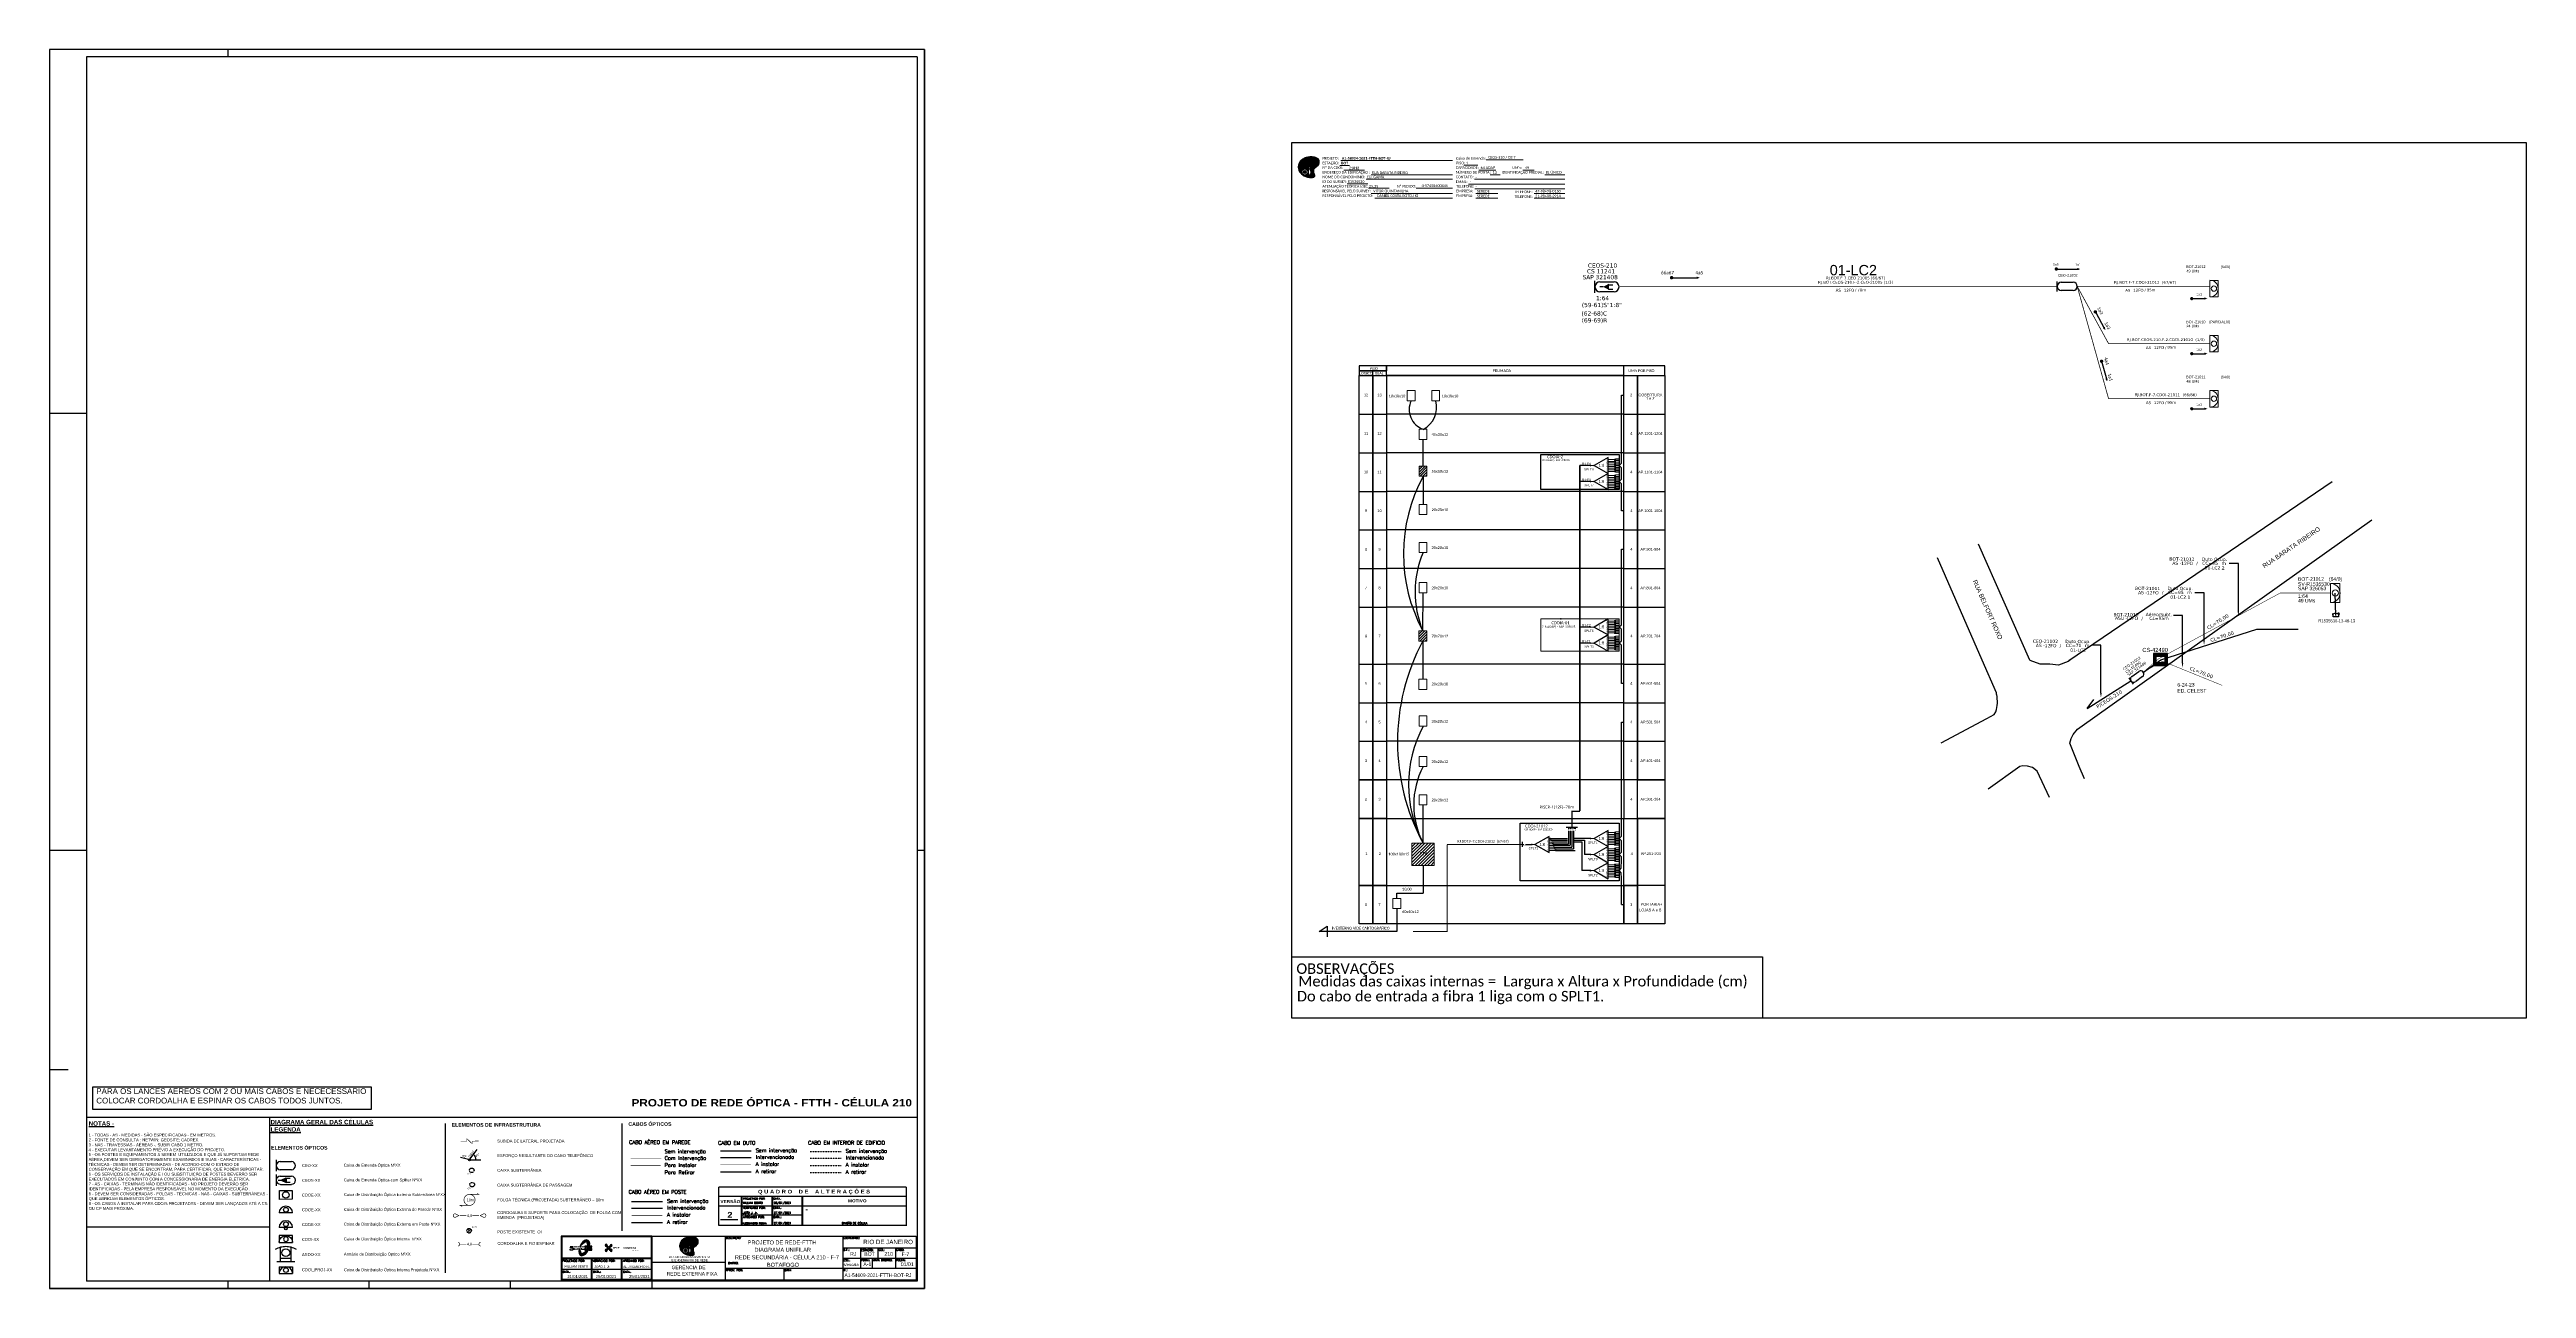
# Paper-space layout 'CDOI-21012' of a CAD drawing. Header units: millimetres. Extents: x 1821 to 3502, y -195 to 646.
# The model-space entities are those that its viewports show. They can reach past a viewport. Long polylines and large blocks are cut down to what shows.
import ezdxf
from ezdxf import colors
from ezdxf.entities.mleader import LeaderData, LeaderLine
from ezdxf.enums import TextEntityAlignment as Align
from ezdxf.math import Vec2, Vec3

# ---------------------------------------------------------------- set-up
doc = ezdxf.new("R2010")
doc.units = ezdxf.units.MM
for name, pattern in [('DIVIDE', [1.25, 0.5, -0.25, 0, -0.25, 0, -0.25]), ('DIVIDE2', [0.625, 0.25, -0.125, 0, -0.125, 0, -0.125]), ('DOT', [0.25, 0, -0.25]), ('PHANTOM2', [1.25, 0.625, -0.125, 0.125, -0.125, 0.125, -0.125])]:
    doc.linetypes.add(name, pattern=pattern)
for name, color, linetype in [('10.1-Caixas Subterrâneas', 5, 'Continuous'), ('20.4-CEOS', 1, 'Continuous'), ('20.5-CEO', 1, 'Continuous'), ('30.4-Selo', 7, 'Continuous'), ('CAP a instalar', 1, 'FENCELINE1'), ('CAP_A_INSTALAR', 1, 'Continuous'), ('CARIMBO', 7, 'Continuous'), ('CD a instalar', 1, 'Continuous'), ('CDO_INTERIOR', 1, 'Continuous'), ('CDO_POSTE', 1, 'Continuous'), ('CELULAS_GPON', 7, 'Continuous'), ('CEO', 1, 'Continuous'), ('CEO1', 1, 'Continuous'), ('CEOS', 1, 'Continuous'), ('Folha', 7, 'Continuous'), ('INDICAÇÃO', 7, 'Continuous'), ('label_cabos', 7, 'Continuous'), ('Legenda', 1, 'Continuous'), ('LOGRADOURO', 5, 'Continuous'), ('ml', 1, 'Continuous'), ('MUB', 252, 'Continuous'), ('NET-RETIRAR', 54, 'DIVIDE2'), ('SETA', 7, 'Continuous'), ('surveys', 7, 'Continuous'), ('surveys legendas', 7, 'Continuous'), ('texto', 255, 'Continuous'), ('UMs', 2, 'FENCELINE1'), ('VIEWPORT', 7, 'Continuous')]:
    doc.layers.add(name, color=color, linetype=linetype)
for name, color, linetype, lineweight in [("20.0-LEGENDA DOS CDO'S", 1, 'Continuous', 0), ('20.1-CDO_INTERIOR', 1, 'Continuous', 0), ('20.2-CDO_POSTE', 1, 'Continuous', 5), ('40.1-ETIQUETAS', 1, 'Continuous', 20)]:
    doc.layers.add(name, color=color, linetype=linetype, lineweight=lineweight)
doc.layers.add('EXTRA', color=50, linetype='Continuous', plot=False)
doc.layers.get('VIEWPORT').off()
doc.styles.add('ADESK1', font='romans.shx')
doc.styles.add('ARIAL', font='arial.ttf')
doc.styles.add('DIGICADE', font='arial.ttf')
doc.styles.add('HMS', font='', dxfattribs={"height": 0.17})
doc.styles.add('MtXpl_Calibri', font='calibri.ttf')
doc.styles.add('NORMOGRAFO', font='arial.ttf')
doc.styles.add('ROMANS', font='romans.shx')
doc.styles.add('siredit', font='verdana.ttf')
doc.styles.add('WMF-Calibri0', font='calibri.ttf')
doc.styles.add('WMF-Calibri1', font='calibrib.ttf')
doc.styles.get('HMS').set_extended_font_data('Arial Black')
doc.linetypes.add('FENCELINE1', pattern='A,0.25,-0.1,[133,ltypeshp.shx,S=0.1,R=0,X=-0.1,Y=0],-0.1,1', length=1.45)
doc.linetypes.add('RESERVA', pattern='A,0.5,-0.15,["RESERVA",Standard,S=0.18,R=0,X=0,Y=-0.1],-1.3', length=1.95)

# ---------------------------------------------------------------- blocks, each defined once
blk = doc.blocks.new('OI')
h = blk.add_hatch(color=40)
edge = h.paths.add_edge_path()
edge.add_spline(control_points=[(4.4, -0.7), (3.9, -1), (3.3, -1.5), (2.8, -2.6), (2.9, -3.5), (3.1, -4.3), (3.3, -4.9), (3.4, -5.4), (3.4, -5.9), (3.2, -6.4), (2.5, -6.6), (1.7, -6.6), (0.6, -6.7), (-0.6, -6.4), (-1.6, -6.1), (-2.8, -5.6), (-3.9, -4.8), (-4.9, -3.7), (-5.3, -2.6), (-5.6, -1.9), (-5.8, -1), (-5.7, 0.5), (-5.1, 2), (-4.1, 3), (-3.3, 3.6), (-2.4, 4.2), (-1.4, 4.4), (-0.6, 4.7), (0.8, 4.9), (2.2, 5), (3.8, 4.6), (4.7, 4.2), (5.4, 3.7), (5.8, 3), (6, 2.2), (6, 1.5), (5.7, 0.6), (5.3, 0.1), (4.9, -0.4), (4.5, -0.6), (4.4, -0.7)], knot_values=[0, 0, 0, 0, 1.60434, 2.417191, 3.427595, 4.282808, 4.776746, 5.304182, 5.888771, 6.258406, 6.858137, 7.79129, 8.986195, 10.124242, 11.187857, 12.242908, 13.953784, 15.414161, 16.515391, 17.349188, 17.675853, 19.552021, 21.515531, 22.568638, 23.63245, 24.621084, 25.782718, 26.745347, 27.142653, 29.870543, 31.004649, 31.921532, 32.709589, 33.801391, 34.042471, 35.192333, 35.971461, 36.628871, 37.254359, 37.836911, 37.836911, 37.836911, 37.836911], degree=3, periodic=0)
h.paths.add_polyline_path([(1.1, -0.9, -1), (0, -0.9, -1)], flags=16)
edge = h.paths.add_edge_path(flags=16)
edge.add_ellipse((0.6, -3.6), major_axis=(-0.02, 1.71), ratio=0.361305, start_angle=0, end_angle=360)
h.paths.add_polyline_path([(-0.4, -3.6, -1), (-3.8, -3.6, -1)], flags=16)
edge = h.paths.add_edge_path(flags=0)
edge.add_ellipse((-2.1, -3.6), major_axis=(0, 0.885), ratio=0.758294, start_angle=0, end_angle=360)
at = {"color": 40}
for centre, radius in [((-2.1, -3.6), 1.72), ((0.5, -0.9), 0.587)]:
    blk.add_circle(centre, radius, dxfattribs=at)
blk.add_ellipse((-2.1, -3.6), major_axis=(0, 0.885), ratio=0.758294, start_param=-3.141592653589792, end_param=3.141592653589792, dxfattribs=at)
blk.add_ellipse((0.6, -3.6), major_axis=(-0.02, 1.71), ratio=0.361305, dxfattribs=at)
at = {"color": 40, "start_tangent": (-0.800898, -0.598801), "end_tangent": (-0.800898, -0.598801)}
blk.add_spline([(4.4, -0.7), (3.2, -1.8), (2.9, -2.5), (2.9, -3.5), (3.1, -4.4), (3.3, -4.8), (3.4, -5.4), (3.4, -6), (3.2, -6.3), (2.7, -6.5), (1.7, -6.6), (0.5, -6.6), (-0.6, -6.4), (-1.6, -6.1), (-2.6, -5.7), (-3.9, -4.7), (-4.9, -3.6), (-5.4, -2.6), (-5.6, -1.8), (-5.7, -1.5), (-5.6, 0.4), (-4.8, 2.2), (-4.1, 3), (-3.3, 3.6), (-2.4, 4.1), (-1.3, 4.5), (-0.4, 4.7), (0, 4.8), (2.7, 4.8), (3.8, 4.5), (4.7, 4.2), (5.3, 3.7), (5.9, 2.7), (5.9, 2.5), (5.9, 1.3), (5.7, 0.6), (5.3, 0.1), (4.8, -0.4), (4.4, -0.7)], degree=3, dxfattribs=at)
blk = doc.blocks.new('PDO_PRD')
at = {"color": 1}
blk.add_line((2.5, 0), (-2.5, 0), dxfattribs=at)
blk.add_circle((0, 1.19), 0.862, dxfattribs=at)
blk.add_arc((0, 0), 2.5, 0, 180, dxfattribs=at)
blk = doc.blocks.new('PDO_PST')
at = {"color": 1}
blk.add_line((2.5, 0), (-2.5, 0), dxfattribs=at)
for centre, radius in [((0, 1.19), 0.862), ((0, -0.46), 0.463)]:
    blk.add_circle(centre, radius, dxfattribs=at)
blk.add_arc((0, 0), 2.5, 0, 180, dxfattribs=at)
blk = doc.blocks.new('PDO_EDF')
at = {"color": 1}
for p, q in [((-2.5, 0), (-2.5, 2.5)), ((-2.5, 2.5), (2.5, 2.5)), ((2.5, 0), (-2.5, 0)), ((2.5, 2.5), (2.5, 0))]:
    blk.add_line(p, q, dxfattribs=at)
blk.add_circle((0, 1.19), 0.862, dxfattribs=at)
blk.add_arc((0, 0), 2.5, 0, 180, dxfattribs=at)
blk = doc.blocks.new('PDO_CVP')
at = {"color": 1}
blk.add_lwpolyline([(0, 1.62), (0, -1.62), (-4.72, -1.63), (-4.73, 1.61)], close=True, dxfattribs=at)
blk.add_circle((-2.36, -0.01), 1.21, dxfattribs=at)
blk = doc.blocks.new('LOGOTIPO REDE CONECTA')
h = blk.add_hatch(color=40)
h.dxf.hatch_style = 1
h.paths.add_polyline_path([(2086.7, 1517.1), (2086.3, 1517.1, 0.924122), (2086.5, 1514, -0.371445), (2088.6, 1512.1, -0.414214), (2090, 1513.5, -0.416703), (2088, 1515.6, 0.373404)])
h.paths.add_polyline_path([(2095, 1515.4), (2095, 1515.7, 0.929009), (2092, 1515.6, -0.416703), (2090, 1513.5, -0.414214), (2091.4, 1512, -0.371445), (2093.5, 1514, 0.373557)])
h.paths.add_polyline_path([(2093.5, 1510.1, -0.416703), (2091.4, 1512.1, -0.414214), (2090, 1510.7, -0.371445), (2092, 1508.5, 0.924122), (2095, 1508.4), (2095, 1508.8, 0.373404)])
h.paths.add_polyline_path([(2090, 1510.7, -0.414214), (2088.6, 1512, -0.416703), (2086.5, 1510.1, 0.913444), (2086.3, 1507.1), (2086.7, 1507.1, 0.364971), (2088, 1508.5, -0.371445)])
at = {"color": 40}
for points in [[(2086.5, 1514, -0.370562), (2088.6, 1512.1)], [(2088, 1515.6, 0.416703), (2090, 1513.5)], [(2092, 1515.6, -0.416703), (2090, 1513.5)], [(2093.5, 1514, 0.370562), (2091.4, 1512)], [(2086.5, 1510.1, 0.416703), (2088.6, 1512)], [(2088, 1508.5, -0.370562), (2090, 1510.7)], [(2092, 1508.5, 0.370562), (2090, 1510.7)], [(2093.5, 1510.1, -0.416703), (2091.4, 1512.1)]]:
    blk.add_lwpolyline(points, format="xyb", dxfattribs=at)
blk.add_circle((2090, 1512.1), 1.4, dxfattribs=at)
for centre, start, end in [((2086.5, 1515.6), 1.6038, 267.7221), ((2093.5, 1515.5), 271.6274, 177.7457), ((2086.5, 1508.6), 92.3533, 358.4716), ((2093.5, 1508.6), 182.2779, 88.3962)]:
    blk.add_arc(centre, 1.51, start, end, dxfattribs=at)
at = {"width": 46.358, "attachment_point": 1}
for s, insert, char_height in [('{\\fBankGothic Md BT|b0|i0|c0|p34;REDE }', (2095.9, 1513.3), 2.5), ('{\\fBankGothic Md BT|b1|i0|c0|p34; CONECTA}', (2109.7, 1513.4), 2.7)]:
    blk.add_mtext(s, dxfattribs=dict(at, insert=insert, char_height=char_height))
at = {"color": 40, "insert": (2123.2, 1509.6), "char_height": 1.5, "width": 46.358, "attachment_point": 1}
blk.add_mtext('{\\fBankGothic Md BT|b0|i0|c0|p34;operações }', dxfattribs=at)
blk = doc.blocks.new('CEOS_RP_CT_DRT')
at = {"layer": '20.4-CEOS', "color": 0}
for p, q in [((-4.54, 1.19), (-1.19, 1.19)), ((-1.19, -1.19), (-4.54, -1.19))]:
    blk.add_line(p, q, dxfattribs=at)
for points in [[(-5.73, -1.43), (-5.73, 1.44)], [(-3.79, 0), (-4.59, 0)], [(-2.47, 0.48), (-1.45, 0.48)], [(-2.47, -0.52), (-1.45, -0.52)]]:
    blk.add_lwpolyline(points, dxfattribs=at)
blk.add_lwpolyline([(-3.79, 0, 0, 1.47, 0), (-2.41, 0, 1.47, 1.47, 0)], format="xyseb", dxfattribs=at)
for centre, start, end in [((-4.54, 0), 90, 270), ((-1.19, 0), 270, 90)]:
    blk.add_arc(centre, 1.19, start, end, dxfattribs=at)
at = {"layer": '20.4-CEOS', "color": 7, "style": 'siredit'}
for tag, p in [('Nº_DA_CEOS', (-2.86, 5.6)), ('LOCAL', (-2.86, 4.24)), ('SAP', (-2.86, 2.78)), ('RACIO_SPLITAGEM', (-2.86, -1.88)), ('FIBRAS_SPLITTER', (-2.86, -3.58)), ('FIBRAS_TOP_C', (-2.86, -5.08)), ('RESERVA_FINAIS', (-2.86, -6.39))]:
    blk.add_attdef(tag, text='', height=1.01, dxfattribs=at).set_placement(p, align=Align.TOP_CENTER)
blk = doc.blocks.new('CDOE-TEXTO PADRÃO')
at = {"layer": "20.0-LEGENDA DOS CDO'S", "color": 0, "style": 'ARIAL'}
for tag, p in [('CDO_N', (0.5, 7.4)), ('CORDOALHA', (0.5, 4.3)), ('SAP', (0.5, 1.7)), ('SPLITER_1', (0.6, -0.9)), ('SPLITER_2', (0.6, -3.5)), ('(XX-XX_F)S', (0.5, -8.3)), ('(XX-XX_L)S', (0.5, -10.8)), ('UMS', (0.5, -13.1))]:
    blk.add_attdef(tag, p, '', height=1.7, rotation=0.118, dxfattribs=at)
blk.add_attdef('FIBRAS_UTILIZADAS', text='', height=1.7, rotation=0.118, dxfattribs=at).set_placement((19.8, 7.4), align=Align.CENTER)
blk = doc.blocks.new('ETIQUETA_RS5F')
at = {"layer": '40.1-ETIQUETAS', "color": 0, "style": 'siredit'}
blk.add_text('/', height=1.5, dxfattribs=at).set_placement((1.6, -2), align=Align.MIDDLE_RIGHT)
for tag, p in [('ETIQUETA_R_SECUNDARIA', (1.2, 2.1)), ('ETIQUETA_R_PRIMARIA', (1.2, 4.1)), ('F_ATIVAS/F_MORTAS', (1.1, -4.2))]:
    blk.add_attdef(tag, text='', height=1.5, dxfattribs=at).set_placement(p, align=Align.MIDDLE_CENTER)
for tag, p in [('TIPO_CABO', (-6.6, -2.1)), ('CAP_CABO', (0.4, -2.1))]:
    blk.add_attdef(tag, text='', height=1.5, dxfattribs=at).set_placement(p, align=Align.MIDDLE_RIGHT)
for tag, p in [('FUSÃO_1', (0.8, -8.4)), ('FUSÃO_2', (0.8, -10.6)), ('FUSÃO_3', (0.8, -12.9)), ('FUSÃO_4', (0.8, -15.1)), ('FUSÃO_5', (0.8, -17.2))]:
    blk.add_attdef(tag, text='', height=1.5, dxfattribs=at).set_placement(p, align=Align.CENTER)
blk.add_attdef('METROS', text='', height=1.5, dxfattribs=at).set_placement((2.1, -2), align=Align.MIDDLE_LEFT)
blk = doc.blocks.new('CDOI_INT')
at = {"layer": '20.1-CDO_INTERIOR', "color": 0, "lineweight": 18}
blk.add_lwpolyline([(4.2, -4.2), (4.2, 4.2), (0, 4.2), (0, -4.2)], close=True, dxfattribs=at)
blk.add_circle((2.1, 0), 1.36, dxfattribs=at)
blk.add_arc((0, 0), 4.25, 270, 90, dxfattribs=at)
at = {"layer": "20.0-LEGENDA DOS CDO'S", "color": 0, "style": 'ARIAL'}
for tag, p in [('CDO_N', (-0.1, 10.4)), ('SURVEY', (-0.1, 8.2)), ('SAP', (-0.1, 6.2)), ('SPLITER_1', (21.2, 10.4)), ('SPLITER_2', (21.2, 8.7)), ('1:XX', (5.9, -2.2)), ('UMS', (5.9, -4.2))]:
    blk.add_attdef(tag, p, '', height=1.36, dxfattribs=at)
blk.add_attdef('FIBRAS_UTILIZADAS', text='', height=1.36, dxfattribs=at).set_placement((15.3, 10.4), align=Align.CENTER)
blk = doc.blocks.new('SURVEY_SURVEY')
for p, q in [((0, 0.0000127), (-0.0000126, 0.000009)), ((-0.0000126, 0.000009), (-0.0000086, 0.000009)), ((-0.0000086, 0), (-0.0000086, 0.000009)), ((0, 0.0000127), (0.0000126, 0.000009)), ((0.0000084, 0.0000132), (0.0000098, 0.0000132)), ((0.0000084, 0.0000103), (0.0000084, 0.0000132)), ((0.0000126, 0.000009), (0.0000086, 0.000009)), ((0.0000086, 0.000009), (0.0000086, 0)), ((0.0000098, 0.0000132), (0.0000098, 0.0000099)), ((0.0000086, 0), (-0.0000086, 0))]:
    blk.add_line(p, q)
at = {"ltscale": 6}
blk.add_circle((0, 0.0000045), 0.0000000477, dxfattribs=at)
blk = doc.blocks.new('*X45')
at = {"color": 0, "linetype": 'Continuous'}
for p, q in [((-1.25, 0.34099), (-0.49099, 1.1)), ((-1.25, 0.517767), (-0.667767, 1.1)), ((-1.25, 0.694544), (-0.844544, 1.1)), ((-1.25, 0.87132), (-1.02132, 1.1)), ((-1.25, 1.048097), (-1.198097, 1.1)), ((-1.25, 0.164214), (-0.8035, 0.610714)), ((-1.25, -0.012563), (-0.8035, 0.433937)), ((-1.25, -0.18934), (-0.8035, 0.25716)), ((-1.25, -0.366117), (-0.8035, 0.080383)), ((-0.789214, 0.625), (-0.314214, 1.1)), ((-0.612437, 0.625), (-0.137437, 1.1)), ((-0.43566, 0.625), (0.03934, 1.1)), ((-0.258883, 0.625), (0.216117, 1.1)), ((-0.082107, 0.625), (0.392893, 1.1)), ((0.09467, 0.625), (0.56967, 1.1)), ((0.271447, 0.625), (0.746447, 1.1)), ((0.448223, 0.625), (0.923223, 1.1)), ((0.625, 0.625), (1.1, 1.1)), ((0.801777, 0.625), (1.25, 1.073223)), ((0.8035, 0.449947), (1.25, 0.896447)), ((0.8035, 0.27317), (1.25, 0.71967)), ((0.8035, 0.096393), (1.25, 0.542893)), ((0.8035, -0.080383), (1.25, 0.366117)), ((0.8035, -0.25716), (1.25, 0.18934)), ((0.8035, -0.433937), (1.25, 0.012563)), ((-1.25, -0.542893), (-0.8035, -0.096393)), ((-1.25, -0.71967), (-0.8035, -0.27317)), ((-1.25, -0.896447), (-0.8035, -0.449947)), ((-1.25, -1.073223), (-0.801777, -0.625)), ((-1.1, -1.1), (-0.625, -0.625)), ((-0.923223, -1.1), (-0.448223, -0.625)), ((-0.746447, -1.1), (-0.271447, -0.625)), ((-0.56967, -1.1), (-0.09467, -0.625)), ((-0.392893, -1.1), (0.082107, -0.625)), ((-0.216117, -1.1), (0.258883, -0.625)), ((-0.03934, -1.1), (0.43566, -0.625)), ((0.137437, -1.1), (0.612437, -0.625)), ((0.314214, -1.1), (0.789214, -0.625)), ((0.49099, -1.1), (1.25, -0.34099)), ((0.667767, -1.1), (1.25, -0.517767)), ((0.8035, -0.610714), (1.25, -0.164214)), ((0.844544, -1.1), (1.25, -0.694544)), ((1.02132, -1.1), (1.25, -0.87132)), ((1.198097, -1.1), (1.25, -1.048097))]:
    blk.add_line(p, q, dxfattribs=at)
blk = doc.blocks.new('MANHOLE_MQ')
at = {"color": 0, "linetype": 'Continuous'}
for p, q in [((0.0000062, 0.0000057), (-0.0000063, 0.0000057)), ((-0.0000063, 0.0000057), (-0.0000063, -0.0000053)), ((-0.000004, 0.0000033), (0.000004, 0.0000033)), ((-0.000004, -0.0000029), (-0.000004, 0.0000033)), ((0.000004, 0.0000033), (0.000004, -0.0000029)), ((0.0000062, -0.0000053), (0.0000062, 0.0000057)), ((-0.0000063, -0.0000053), (0.0000062, -0.0000053)), ((0.000004, -0.0000029), (-0.000004, -0.0000029)), ((0.000004, -0.0000029), (0.000004, -0.0000029))]:
    blk.add_line(p, q, dxfattribs=at)
at = {"color": 0, "linetype": 'Continuous', "xscale": 5e-06, "yscale": 5e-06, "zscale": 1e-05}
blk.add_blockref('*X45', (0, 0.0000002), dxfattribs=at)
blk = doc.blocks.new('Inst CB DT OCUP CFOA-SM-AS-80-TS-24')
at = {"layer": 'label_cabos', "color": 0, "style": 'siredit'}
for tag, flags, p in [('ID_ATIVIDADE', 3, (1.31, 2.67)), ('FATOR', 1, (11.56, 2.55))]:
    blk.add_attdef(tag, text='', height=1, rotation=359.69001, dxfattribs=dict(at, flags=flags)).set_placement(p, align=Align.MIDDLE_CENTER)
for tag, p in [('TIPO_CABO', (1.76, 0)), ('DESTINO_CABO', (3.13, 1.26)), ('CABO', (4.69, -0.05)), ('/', (7.71, -0.05)), ('LANCE', (10.91, 0)), ('TIPO_CABO', (13.11, 1.24)), ('UND', (15.96, 0)), ('FID', (13.15, -1.41))]:
    blk.add_attdef(tag, text='', height=1, rotation=359.69001, dxfattribs=at).set_placement(p, align=Align.MIDDLE_CENTER)
blk.add_attdef('QTDE', (12.43, -0.47), '', height=1, rotation=359.69001, dxfattribs=at)
blk = doc.blocks.new('LEGENDA DOS CABOS')
at = {"layer": 'EXTRA', "style": 'siredit'}
for tag, p in [('ID', (4.6, 0.97)), ('XX', (9.03, 0.97))]:
    blk.add_attdef(tag, text='', height=0.48, rotation=359.69001, dxfattribs=at).set_placement(p, align=Align.MIDDLE_CENTER)
at = {"layer": 'Legenda', "color": 7, "style": 'siredit'}
for tag, p in [('TIPO_CABO', (1.31, 0)), ('CABO', (4.69, -0.05)), ('/', (6.81, -0.05)), ('METROS', (10.03, -0.05))]:
    blk.add_attdef(tag, text='', height=0.8, rotation=359.69001, dxfattribs=at).set_placement(p, align=Align.MIDDLE_CENTER)
blk = doc.blocks.new('SPLITTER_')
blk.add_point((0, 0))
at = {"style": 'ARIAL', "flags": 4}
blk.add_attdef('SPLT', (0, -3.3), '', height=1.5, dxfattribs=at)
blk = doc.blocks.new('SPLT_1-8_DIV_DIR')
h = blk.add_hatch(color=3)
h.dxf.hatch_style = 1
edge = h.paths.add_edge_path()
edge.add_arc((12.8, 4), 0.242, 0, 360)
h = blk.add_hatch(color=3)
h.dxf.hatch_style = 1
edge = h.paths.add_edge_path()
edge.add_arc((13.3, 2.9), 0.242, 0, 360)
h = blk.add_hatch(color=3)
h.dxf.hatch_style = 1
edge = h.paths.add_edge_path()
edge.add_arc((13.8, 1.7), 0.242, 0, 360)
h = blk.add_hatch(color=3)
h.dxf.hatch_style = 1
edge = h.paths.add_edge_path()
edge.add_arc((14.3, 0.6), 0.242, 0, 360)
h = blk.add_hatch(color=3)
h.dxf.hatch_style = 1
edge = h.paths.add_edge_path()
edge.add_arc((14.8, -0.6), 0.242, 0, 360)
h = blk.add_hatch(color=3)
h.dxf.hatch_style = 1
edge = h.paths.add_edge_path()
edge.add_arc((15.3, -1.7), 0.242, 0, 360)
h = blk.add_hatch(color=3)
h.dxf.hatch_style = 1
edge = h.paths.add_edge_path()
edge.add_arc((15.8, -2.9), 0.242, 0, 360)
h = blk.add_hatch(color=3)
h.dxf.hatch_style = 1
edge = h.paths.add_edge_path()
edge.add_arc((16.3, -4), 0.242, 0, 360)
at = {"color": 1, "lineweight": 0}
blk.add_lwpolyline([(2.2, 0), (0, 0)], dxfattribs=at)
at = {"color": 1}
blk.add_lwpolyline([(11.9, 5.4), (2.2, 0), (11.9, -5.4), (11.9, 5.4)], dxfattribs=at)
at = {"color": 7, "lineweight": 0}
for points in [[(12.8, 4), (11.9, 4)], [(11.9, 2.9), (13.3, 2.9)], [(11.9, 1.7), (13.8, 1.7)], [(11.9, 0.6), (14.3, 0.6)], [(11.9, -0.6), (14.8, -0.6)], [(11.9, -1.7), (15.3, -1.7)], [(11.9, -2.9), (15.8, -2.9)], [(11.9, -4), (16.3, -4)]]:
    blk.add_lwpolyline(points, dxfattribs=at)
at = {"color": 3}
for centre in [(12.8, 4), (13.3, 2.9), (13.8, 1.7), (14.3, 0.6), (14.8, -0.6), (15.3, -1.7), (15.8, -2.9), (16.3, -4)]:
    blk.add_circle(centre, 0.242, dxfattribs=at)
at = {"color": 1, "style": 'ARIAL'}
for s, height, p in [('1:8', 2, (5.3, -0.9)), ('S1', 0.75, (10.5, 3.8)), ('S2', 0.75, (10.5, 2.6)), ('S3', 0.75, (10.5, 1.4)), ('S4', 0.75, (10.5, 0.2)), ('S5', 0.75, (10.5, -1)), ('S6', 0.75, (10.5, -2.1)), ('S7', 0.75, (10.5, -3.2)), ('S8', 0.75, (10.5, -4.4))]:
    blk.add_text(s, height=height, dxfattribs=at).set_placement(p)
blk = doc.blocks.new('SPLT_1-8_SC-APC')
at = {"color": 1, "lineweight": 0}
blk.add_lwpolyline([(-17, -7.5), (-19.3, -7.5)], dxfattribs=at)
at = {"color": 1}
blk.add_lwpolyline([(-7.4, -2.1), (-17, -7.5), (-7.4, -13), (-7.4, -2.1)], dxfattribs=at)
at = {"color": 3, "lineweight": 0}
for points in [[(-3, -3.5), (-7.4, -3.5)], [(-7.4, -4.7), (-3, -4.7)], [(-7.4, -5.8), (-3, -5.8)], [(-7.4, -7), (-3, -7)], [(-7.4, -8.1), (-3, -8.1)], [(-7.4, -9.3), (-3, -9.3)], [(-7.4, -10.4), (-3, -10.4)], [(-7.4, -11.6), (-3, -11.6)], [(-2.4, -3), (-2.4, -4)], [(-2.4, -3), (0, -3)], [(-2.4, -4), (0, -4)], [(-2.4, -4.2), (-2.4, -5.2)], [(-2.4, -4.2), (0, -4.2)], [(-2.4, -5.2), (0, -5.2)], [(-2.4, -5.3), (-2.4, -6.3)], [(-2.4, -5.3), (0, -5.3)], [(-2.4, -6.3), (0, -6.3)], [(-2.4, -6.5), (-2.4, -7.5)], [(-2.4, -6.5), (0, -6.5)], [(-2.4, -7.5), (0, -7.5)], [(-2.4, -7.6), (-2.4, -8.6)], [(-2.4, -7.6), (0, -7.6)], [(-2.4, -8.6), (0, -8.6)], [(-2.4, -8.8), (-2.4, -9.8)], [(-2.4, -8.8), (0, -8.8)], [(-2.4, -9.8), (0, -9.8)], [(-2.4, -9.9), (-2.4, -10.9)], [(-2.4, -9.9), (0, -9.9)], [(-2.4, -10.9), (0, -10.9)], [(-2.4, -11.1), (-2.4, -12.1)], [(-2.4, -11.1), (0, -11.1)], [(-2.4, -12.1), (0, -12.1)]]:
    blk.add_lwpolyline(points, dxfattribs=at)
for points in [[(-3, -3.2), (-2.4, -3.2), (-2.4, -3.8), (-3, -3.8)], [(-3, -4.4), (-2.4, -4.4), (-2.4, -5), (-3, -5)], [(-3, -5.5), (-2.4, -5.5), (-2.4, -6.1), (-3, -6.1)], [(-3, -6.7), (-2.4, -6.7), (-2.4, -7.3), (-3, -7.3)], [(-3, -7.8), (-2.4, -7.8), (-2.4, -8.4), (-3, -8.4)], [(-3, -9), (-2.4, -9), (-2.4, -9.6), (-3, -9.6)], [(-3, -10.1), (-2.4, -10.1), (-2.4, -10.7), (-3, -10.7)], [(-3, -11.3), (-2.4, -11.3), (-2.4, -11.9), (-3, -11.9)]]:
    blk.add_lwpolyline(points, close=True, dxfattribs=at)
at = {"color": 1, "style": 'ARIAL'}
for s, height, p in [('1:8', 2, (-13.9, -8.4)), ('S1', 0.75, (-8.7, -3.8)), ('S2', 0.75, (-8.7, -5)), ('S3', 0.75, (-8.7, -6.2)), ('S4', 0.75, (-8.7, -7.4)), ('S5', 0.75, (-8.7, -8.6)), ('S6', 0.75, (-8.7, -9.7)), ('S7', 0.75, (-8.7, -10.8)), ('S8', 0.75, (-8.7, -11.9))]:
    blk.add_text(s, height=height, dxfattribs=at).set_placement(p)
blk = doc.blocks.new('LEG_64ADAP_ESQ')
blk.add_point((0, 0))
at = {"color": 1, "style": 'WMF-Calibri0', "flags": 4}
blk.add_attdef('MODELO', text='', height=1.5, dxfattribs=at).set_placement((-1.5, -6), align=Align.CENTER)
blk.add_attdef('CDO', (-4.1, -3.6), '', height=2, dxfattribs=at)

msp = doc.modelspace()

# ---------------------------------------------------------------- hatches: boundary and pattern name
h = msp.add_hatch()
h.set_pattern_fill('ANSI31', color=1, scale=10)
h.set_pattern_definition([(45, (43553.8792, 57126.4583), (-0.88388348, 0.88388348), [])])
h.paths.add_polyline_path([(55746.7, 58909.5), (55741.4, 58909.5), (55741.4, 58902.6), (55746.7, 58902.6)])
h = msp.add_hatch(color=3)
h.dxf.hatch_style = 1
edge = h.paths.add_edge_path()
edge.add_arc((55857.8, 58909.9), 0.205, 0, 360)
h = msp.add_hatch(color=3)
h.dxf.hatch_style = 1
edge = h.paths.add_edge_path()
edge.add_arc((55857.8, 58899), 0.205, 0, 360)
h = msp.add_hatch()
h.set_pattern_fill('ANSI31', color=1, scale=10)
h.set_pattern_definition([(45, (43553.6954, 57014.6447), (-0.88388348, 0.88388348), [])])
h.paths.add_polyline_path([(55746.5, 58797.6), (55741.2, 58797.6), (55741.2, 58790.7), (55746.5, 58790.7)])
h = msp.add_hatch(color=3)
h.dxf.hatch_style = 1
edge = h.paths.add_edge_path()
edge.add_arc((55857.8, 58800.2), 0.205, 0, 360)
h = msp.add_hatch(color=3)
h.dxf.hatch_style = 1
edge = h.paths.add_edge_path()
edge.add_arc((55857.8, 58789.3), 0.205, 0, 360)
h = msp.add_hatch()
h.set_pattern_fill('ANSI31', color=1, scale=12, style=0)
h.set_pattern_definition([(45, (55002.878, 58176.216), (-1.0606602, 1.0606602), [])])
h.paths.add_polyline_path([(55751.6, 58653.5), (55736.5, 58653.5), (55736.5, 58638.3), (55751.6, 58638.3)])
h.paths.add_polyline_path([(55741.2, 58644.4), (55747.7, 58644.4), (55747.7, 58648.4), (55741.2, 58648.4)], flags=9)
h = msp.add_hatch(color=3)
h.dxf.hatch_style = 1
edge = h.paths.add_edge_path()
edge.add_arc((55817.9, 58652.5), 0.256, 0, 360)
h = msp.add_hatch(color=3)
h.dxf.hatch_style = 1
edge = h.paths.add_edge_path()
edge.add_arc((55857.8, 58656.6), 0.256, 0, 360)
h = msp.add_hatch(color=3)
h.dxf.hatch_style = 1
edge = h.paths.add_edge_path()
edge.add_arc((55857.8, 58645.7), 0.256, 0, 360)
h = msp.add_hatch(color=3)
h.dxf.hatch_style = 1
edge = h.paths.add_edge_path()
edge.add_arc((55857.8, 58634.8), 0.256, 0, 360)

# ---------------------------------------------------------------- linework, layer by layer
at = {"color": 0}
for p, q in [((55700.6, 58970.9), (55709.9, 58970.9)), ((55700.6, 58944.7), (55700.6, 58970.9)), ((55700.6, 58970.9), (55709.9, 58970.9)), ((55709.9, 58970.9), (55709.9, 58944.7)), ((55709.9, 58970.9), (55719.2, 58970.9)), ((55709.9, 58944.7), (55709.9, 58970.9)), ((55709.9, 58970.9), (55719.2, 58970.9)), ((55880.3, 58970.9), (55719.2, 58970.9)), ((55719.2, 58970.9), (55719.2, 58944.7)), ((55880.3, 58970.9), (55719.2, 58970.9)), ((55880.3, 58970.9), (55889.6, 58970.9)), ((55880.3, 58944.7), (55880.3, 58970.9)), ((55880.3, 58970.9), (55889.6, 58970.9)), ((55889.6, 58970.9), (55908.1, 58970.9)), ((55889.6, 58944.7), (55889.6, 58970.9)), ((55889.6, 58970.9), (55889.6, 58944.7)), ((55889.6, 58970.9), (55908.1, 58970.9)), ((55908.1, 58970.9), (55908.1, 58944.7)), ((55700.6, 58944.7), (55709.9, 58944.7)), ((55700.6, 58918.5), (55700.6, 58944.7)), ((55709.9, 58944.7), (55709.9, 58918.5)), ((55709.9, 58944.7), (55719.2, 58944.7)), ((55709.9, 58918.5), (55709.9, 58944.7)), ((55880.3, 58944.7), (55719.2, 58944.7)), ((55719.2, 58944.7), (55719.2, 58918.5)), ((55880.3, 58944.7), (55889.6, 58944.7)), ((55880.3, 58918.5), (55880.3, 58944.7)), ((55889.6, 58944.7), (55908.1, 58944.7)), ((55889.6, 58918.5), (55889.6, 58944.7)), ((55889.6, 58944.7), (55889.6, 58918.5)), ((55908.1, 58944.7), (55908.1, 58918.5)), ((55700.6, 58918.5), (55709.9, 58918.5)), ((55700.6, 58892.3), (55700.6, 58918.5)), ((55709.9, 58918.5), (55709.9, 58892.3)), ((55709.9, 58918.5), (55719.2, 58918.5)), ((55709.9, 58892.3), (55709.9, 58918.5)), ((55880.3, 58918.5), (55719.2, 58918.5)), ((55719.2, 58918.5), (55719.2, 58892.3)), ((55880.3, 58918.5), (55889.6, 58918.5)), ((55880.3, 58892.3), (55880.3, 58918.5)), ((55889.6, 58918.5), (55908.1, 58918.5)), ((55889.6, 58892.3), (55889.6, 58918.5)), ((55889.6, 58918.5), (55889.6, 58892.3)), ((55908.1, 58918.5), (55908.1, 58892.3)), ((55700.6, 58892.3), (55709.9, 58892.3)), ((55700.6, 58866.1), (55700.6, 58892.3)), ((55709.9, 58892.3), (55709.9, 58866.1)), ((55709.9, 58892.3), (55719.2, 58892.3)), ((55709.9, 58866.1), (55709.9, 58892.3)), ((55880.3, 58892.3), (55719.2, 58892.3)), ((55719.2, 58892.3), (55719.2, 58866.1)), ((55880.3, 58892.3), (55889.6, 58892.3)), ((55880.3, 58866.1), (55880.3, 58892.3)), ((55889.6, 58892.3), (55908.1, 58892.3)), ((55889.6, 58866.1), (55889.6, 58892.3)), ((55889.6, 58892.3), (55889.6, 58866.1)), ((55908.1, 58892.3), (55908.1, 58866.1)), ((55700.6, 58866.1), (55709.9, 58866.1)), ((55700.6, 58839.9), (55700.6, 58866.1)), ((55709.9, 58866.1), (55709.9, 58839.9)), ((55709.9, 58866.1), (55719.2, 58866.1)), ((55709.9, 58839.9), (55709.9, 58866.1)), ((55880.3, 58866.1), (55719.2, 58866.1)), ((55719.2, 58866.1), (55719.2, 58839.9)), ((55880.3, 58866.1), (55889.6, 58866.1)), ((55880.3, 58839.9), (55880.3, 58866.1)), ((55889.6, 58866.1), (55908.1, 58866.1)), ((55889.6, 58839.9), (55889.6, 58866.1)), ((55889.6, 58866.1), (55889.6, 58839.9)), ((55908.1, 58866.1), (55908.1, 58839.9)), ((55700.6, 58839.9), (55709.9, 58839.9)), ((55700.6, 58813.7), (55700.6, 58839.9)), ((55709.9, 58839.9), (55709.9, 58813.7)), ((55709.9, 58839.9), (55719.2, 58839.9)), ((55709.9, 58813.7), (55709.9, 58839.9)), ((55880.3, 58839.9), (55719.2, 58839.9)), ((55719.2, 58839.9), (55719.2, 58813.7)), ((55880.3, 58839.9), (55889.6, 58839.9)), ((55880.3, 58813.7), (55880.3, 58839.9)), ((55889.6, 58839.9), (55908.1, 58839.9)), ((55889.6, 58813.7), (55889.6, 58839.9)), ((55889.6, 58839.9), (55889.6, 58813.7)), ((55908.1, 58839.9), (55908.1, 58813.7)), ((55700.6, 58813.7), (55709.9, 58813.7)), ((55700.6, 58775), (55700.6, 58813.7)), ((55709.9, 58813.7), (55709.9, 58775)), ((55709.9, 58813.7), (55719.2, 58813.7)), ((55709.9, 58775), (55709.9, 58813.7)), ((55880.3, 58813.7), (55719.2, 58813.7)), ((55719.2, 58813.7), (55719.2, 58775)), ((55880.3, 58813.7), (55889.6, 58813.7)), ((55880.3, 58775), (55880.3, 58813.7)), ((55889.6, 58813.7), (55908.1, 58813.7)), ((55889.6, 58775), (55889.6, 58813.7)), ((55889.6, 58813.7), (55889.6, 58775)), ((55908.1, 58813.7), (55908.1, 58775)), ((55700.6, 58775), (55709.9, 58775)), ((55700.6, 58748.8), (55700.6, 58775)), ((55709.9, 58775), (55709.9, 58748.8)), ((55709.9, 58775), (55719.2, 58775)), ((55709.9, 58748.8), (55709.9, 58775)), ((55880.3, 58775), (55719.2, 58775)), ((55719.2, 58775), (55719.2, 58748.8)), ((55880.3, 58775), (55889.6, 58775)), ((55880.3, 58748.8), (55880.3, 58775)), ((55889.6, 58775), (55908.1, 58775)), ((55889.6, 58748.8), (55889.6, 58775)), ((55889.6, 58775), (55889.6, 58748.8)), ((55908.1, 58775), (55908.1, 58748.8)), ((55700.6, 58748.8), (55709.9, 58748.8)), ((55700.6, 58722.6), (55700.6, 58748.8)), ((55709.9, 58748.8), (55709.9, 58722.6)), ((55709.9, 58748.8), (55719.2, 58748.8)), ((55709.9, 58722.6), (55709.9, 58748.8)), ((55880.3, 58748.8), (55719.2, 58748.8)), ((55719.2, 58748.8), (55719.2, 58722.6)), ((55880.3, 58748.8), (55889.6, 58748.8)), ((55880.3, 58722.6), (55880.3, 58748.8)), ((55889.6, 58748.8), (55908.1, 58748.8)), ((55889.6, 58722.6), (55889.6, 58748.8)), ((55889.6, 58748.8), (55889.6, 58722.6)), ((55908.1, 58748.8), (55908.1, 58722.6)), ((55880.3, 58722.6), (55719.2, 58722.6)), ((55880.3, 58696.4), (55719.2, 58696.4)), ((55880.3, 58696.4), (55880.3, 58670.2)), ((55719.2, 58670.2), (55880.3, 58670.2)), ((55719.2, 58624.8), (55880.3, 58624.8)), ((55880.3, 58624.8), (55880.3, 58598.6)), ((55889.6, 58598.6), (55889.6, 58624.8)), ((55908.1, 58624.8), (55908.1, 58598.6)), ((55880.3, 58598.6), (55719.2, 58598.6)), ((55908.1, 58598.6), (55889.6, 58598.6))]:
    msp.add_line(p, q, dxfattribs=at)
for points in [[(55654.6, 58534.9), (56493.2, 58534.9), (56493.2, 59128.9), (55654.6, 59128.9), (55654.6, 58534.9)], [(55709.9, 58970.9), (55709.9, 58974.2)], [(55719.2, 58970.9), (55908.1, 58970.9), (55908.1, 58977.5), (55719.2, 58977.5), (55719.2, 58977.5), (55719.2, 58974.2)], [(55880.3, 58970.9), (55880.3, 58977.5)], [(55654.6, 58576.3), (55974.4, 58576.3)]]:
    msp.add_lwpolyline(points)
at = {"color": 7, "lineweight": 0}
for points in [[(55688.1, 59116.9), (55764, 59116.9)], [(55786.9, 59117.4), (55812, 59117.4)], [(55687.6, 59113.6), (55694.1, 59113.6)], [(55690.2, 59110.5), (55704.2, 59110.5)], [(55692.5, 59101.1), (55706.5, 59101.1)], [(55705.4, 59104.2), (55764, 59104.2)], [(55707.1, 59098.2), (55721, 59098.2)], [(55708.8, 59107.3), (55764, 59107.3)], [(55739.4, 59098.2), (55763.9, 59098.2)], [(55739.9, 59098.2), (55764.1, 59098.2)], [(55771.8, 59113.7), (55781.3, 59113.7)], [(55775, 59101), (55840.2, 59101)], [(55779, 59104.2), (55840.2, 59104.2)], [(55779.3, 59097.7), (55840.2, 59097.7)], [(55781.9, 59110.5), (55793.5, 59110.5)], [(55789.5, 59107.3), (55796.4, 59107.3)], [(55811.8, 59110.5), (55819.5, 59110.5)], [(55826.7, 59107.3), (55840.2, 59107.3)], [(55708.8, 59094.6), (55764, 59094.6)], [(55711.3, 59091.4), (55764, 59091.4)], [(55779.9, 59094.6), (55794.7, 59094.6)], [(55779.9, 59091.4), (55794.7, 59091.4)], [(55819.5, 59094.6), (55840.2, 59094.6)], [(55819.5, 59091.4), (55840.2, 59091.4)]]:
    msp.add_lwpolyline(points, dxfattribs=at)
at = {"color": 7, "const_width": 1.13}
for points in [[(55912.2, 59037.4, 1), (55913.4, 59037.4, 1)], [(56173.7, 59043.8, 1), (56174.3, 59042.8, 1)], [(56200.2, 59014.7, 1), (56200.8, 59013.7, 1)], [(56204.6, 58981.2, 1), (56204.9, 58980.1, 1)]]:
    msp.add_lwpolyline(points, format="xyb", close=True, dxfattribs=at)
at = {"const_width": 1.1}
for points in [[(56265.4, 59023.2, 1), (56266.5, 59023.2, 1)], [(56265.4, 58985.8, 1), (56266.5, 58985.8, 1)], [(56265.4, 58948.4, 1), (56266.5, 58948.4, 1)]]:
    msp.add_lwpolyline(points, format="xyb", close=True, dxfattribs=at)
for points in [[(55700.6, 58974.2), (55719.2, 58974.2), (55719.2, 58977.5), (55700.6, 58977.5)], [(55700.6, 58970.9), (55719.2, 58970.9), (55719.2, 58974.2), (55700.6, 58974.2)]]:
    msp.add_lwpolyline(points, close=True)
at = {"lineweight": 0}
for points in [[(55733.3, 58960.7), (55738.6, 58960.7), (55738.6, 58953.8), (55733.3, 58953.8)], [(55750, 58960.7), (55755.3, 58960.7), (55755.3, 58953.8), (55750, 58953.8)], [(55741.4, 58934.5), (55746.7, 58934.5), (55746.7, 58927.6), (55741.4, 58927.6)], [(55741.4, 58883.4), (55746.7, 58883.4), (55746.7, 58876.5), (55741.4, 58876.5)], [(55741.4, 58857.7), (55746.7, 58857.7), (55746.7, 58850.8), (55741.4, 58850.8)], [(55741.4, 58830.4), (55746.7, 58830.4), (55746.7, 58823.5), (55741.4, 58823.5)], [(55741.2, 58764.7), (55746.5, 58764.7), (55746.5, 58757.8), (55741.2, 58757.8)], [(55741.4, 58739.8), (55746.7, 58739.8), (55746.7, 58732.9), (55741.4, 58732.9)], [(55741.4, 58712.4), (55746.7, 58712.4), (55746.7, 58705.5), (55741.4, 58705.5)], [(55741.4, 58686.3), (55746.7, 58686.3), (55746.7, 58679.4), (55741.4, 58679.4)], [(55723.6, 58615.9), (55728.9, 58615.9), (55728.9, 58609), (55723.6, 58609)]]:
    msp.add_lwpolyline(points, close=True, dxfattribs=at)
at = {"color": 3}
for points in [[(55878.7, 58901.7), (55878.7, 58901.7), (55878.7, 58908.4), (55877.1, 58909.9), (55878.7, 58911.4), (55878.7, 58957.7), (55880.3, 58957.7)], [(55880.3, 58879.2), (55878.7, 58879.2), (55878.7, 58897.5), (55877.1, 58899), (55878.7, 58900.5), (55878.7, 58901.7)], [(55878.7, 58792.1), (55878.7, 58792.1), (55878.7, 58798.8), (55877.1, 58800.3), (55878.7, 58801.8), (55878.7, 58853), (55880.3, 58853)], [(55880.3, 58761.9), (55878.7, 58761.9), (55878.7, 58787.9), (55877.1, 58789.4), (55878.7, 58790.9), (55878.7, 58792.1)], [(55878.7, 58664.1), (55878.7, 58735.7), (55880.3, 58735.7)], [(55878.7, 58651.2), (55878.7, 58655.1), (55877.1, 58656.6), (55878.7, 58658.2), (55878.7, 58664.1)], [(55811.4, 58652.5), (55812.4, 58652.5)], [(55813.7, 58652.5), (55817.9, 58652.5)], [(55831.1, 58655.4), (55842, 58655.4)], [(55831.6, 58654.3), (55842, 58654.3)], [(55878.7, 58642), (55878.7, 58644.2), (55877.1, 58645.8), (55878.7, 58647.3), (55878.7, 58651.2)], [(55878.7, 58629.6), (55878.6, 58633.3), (55877.1, 58634.9), (55878.6, 58636.4), (55878.7, 58642)], [(55878.7, 58611.7), (55878.7, 58629.6)]]:
    msp.add_lwpolyline(points, dxfattribs=at)
at = {"color": 1}
for points in [[(55877.1, 58893.5), (55877.1, 58893.5), (55877.1, 58893.5), (55824, 58893.5), (55824, 58917.4), (55824, 58917.4)], [(55869.7, 58915.3), (55860.1, 58909.9), (55869.7, 58904.4), (55869.7, 58915.3)], [(55869.7, 58904.4), (55860.1, 58899), (55869.7, 58893.5), (55869.7, 58904.4)], [(55869.7, 58805.7), (55860.1, 58800.2), (55869.7, 58794.8), (55869.7, 58805.7)], [(55869.7, 58794.8), (55860.1, 58789.3), (55869.7, 58783.9), (55869.7, 58794.8)], [(55877.1, 58627.9), (55877.1, 58627.9), (55877.1, 58627.9), (55810, 58627.9), (55810, 58667.1), (55810, 58667.1)], [(55811.4, 58654.4), (55811.4, 58650.9)]]:
    msp.add_lwpolyline(points, dxfattribs=at)
for points in [[(55824, 58917.4), (55877.1, 58917.4), (55877.1, 58893.5), (55824, 58893.5)], [(55810, 58667.1), (55877.1, 58667.1), (55877.1, 58627.9), (55810, 58627.9)]]:
    msp.add_lwpolyline(points, close=True, dxfattribs=at)
at = {"color": 3, "lineweight": 0}
for points in [[(55874.1, 58913.9), (55869.7, 58913.9)], [(55869.7, 58912.7), (55874.1, 58912.7)], [(55874.7, 58914.4), (55874.7, 58913.4)], [(55874.7, 58914.4), (55877.1, 58914.4)], [(55874.7, 58913.4), (55877.1, 58913.4)], [(55874.7, 58913.2), (55874.7, 58912.2)], [(55874.7, 58913.2), (55877.1, 58913.2)], [(55869.7, 58911.6), (55874.1, 58911.6)], [(55869.7, 58910.4), (55874.1, 58910.4)], [(55869.7, 58909.3), (55874.1, 58909.3)], [(55869.7, 58908.1), (55874.1, 58908.1)], [(55869.7, 58907), (55874.1, 58907)], [(55869.7, 58905.8), (55874.1, 58905.8)], [(55874.1, 58903), (55869.7, 58903)], [(55869.7, 58901.8), (55874.1, 58901.8)], [(55869.7, 58900.7), (55874.1, 58900.7)], [(55869.7, 58899.5), (55874.1, 58899.5)], [(55869.7, 58898.4), (55874.1, 58898.4)], [(55869.7, 58897.2), (55874.1, 58897.2)], [(55869.7, 58896.1), (55874.1, 58896.1)], [(55874.7, 58912.2), (55877.1, 58912.2)], [(55874.7, 58912.1), (55874.7, 58911.1)], [(55874.7, 58912.1), (55877.1, 58912.1)], [(55874.7, 58911.1), (55877.1, 58911.1)], [(55874.7, 58910.9), (55874.7, 58909.9)], [(55874.7, 58910.9), (55877.1, 58910.9)], [(55874.7, 58909.9), (55877.1, 58909.9)], [(55874.7, 58909.8), (55874.7, 58908.8)], [(55874.7, 58909.8), (55877.1, 58909.8)], [(55874.7, 58908.8), (55877.1, 58908.8)], [(55874.7, 58908.6), (55874.7, 58907.6)], [(55874.7, 58908.6), (55877.1, 58908.6)], [(55874.7, 58907.6), (55877.1, 58907.6)], [(55874.7, 58907.5), (55874.7, 58906.5)], [(55874.7, 58907.5), (55877.1, 58907.5)], [(55874.7, 58906.5), (55877.1, 58906.5)], [(55874.7, 58906.3), (55874.7, 58905.3)], [(55874.7, 58906.3), (55877.1, 58906.3)], [(55874.7, 58905.3), (55877.1, 58905.3)], [(55874.7, 58903.5), (55874.7, 58902.5)], [(55874.7, 58903.5), (55877.1, 58903.5)], [(55874.7, 58902.5), (55877.1, 58902.5)], [(55874.7, 58902.3), (55874.7, 58901.3)], [(55874.7, 58902.3), (55877.1, 58902.3)], [(55874.7, 58901.3), (55877.1, 58901.3)], [(55874.7, 58901.2), (55874.7, 58900.2)], [(55874.7, 58901.2), (55877.1, 58901.2)], [(55874.7, 58900.2), (55877.1, 58900.2)], [(55874.7, 58900), (55874.7, 58899)], [(55874.7, 58900), (55877.1, 58900)], [(55874.7, 58899), (55877.1, 58899)], [(55874.7, 58898.9), (55874.7, 58897.9)], [(55874.7, 58898.9), (55877.1, 58898.9)], [(55874.7, 58897.9), (55877.1, 58897.9)], [(55874.7, 58897.7), (55874.7, 58896.7)], [(55874.7, 58897.7), (55877.1, 58897.7)], [(55874.7, 58896.7), (55877.1, 58896.7)], [(55874.7, 58896.6), (55874.7, 58895.6)], [(55874.7, 58896.6), (55877.1, 58896.6)], [(55869.7, 58894.9), (55874.1, 58894.9)], [(55874.7, 58895.6), (55877.1, 58895.6)], [(55874.7, 58895.4), (55874.7, 58894.4)], [(55874.7, 58895.4), (55877.1, 58895.4)], [(55874.7, 58894.4), (55877.1, 58894.4)], [(55874.1, 58804.3), (55869.7, 58804.3)], [(55869.7, 58803.1), (55874.1, 58803.1)], [(55869.7, 58802), (55874.1, 58802)], [(55869.7, 58800.8), (55874.1, 58800.8)], [(55869.7, 58799.7), (55874.1, 58799.7)], [(55869.7, 58798.5), (55874.1, 58798.5)], [(55869.7, 58797.4), (55874.1, 58797.4)], [(55869.7, 58796.2), (55874.1, 58796.2)], [(55874.7, 58804.8), (55874.7, 58803.8)], [(55874.7, 58804.8), (55877.1, 58804.8)], [(55874.7, 58803.8), (55877.1, 58803.8)], [(55874.7, 58803.6), (55874.7, 58802.6)], [(55874.7, 58803.6), (55877.1, 58803.6)], [(55874.7, 58802.6), (55877.1, 58802.6)], [(55874.7, 58802.5), (55874.7, 58801.5)], [(55874.7, 58802.5), (55877.1, 58802.5)], [(55874.7, 58801.5), (55877.1, 58801.5)], [(55874.7, 58801.3), (55874.7, 58800.3)], [(55874.7, 58801.3), (55877.1, 58801.3)], [(55874.7, 58800.3), (55877.1, 58800.3)], [(55874.7, 58800.2), (55874.7, 58799.2)], [(55874.7, 58800.2), (55877.1, 58800.2)], [(55874.7, 58799.2), (55877.1, 58799.2)], [(55874.7, 58799), (55874.7, 58798)], [(55874.7, 58799), (55877.1, 58799)], [(55874.7, 58798), (55877.1, 58798)], [(55874.7, 58797.8), (55874.7, 58796.9)], [(55874.7, 58797.8), (55877.1, 58797.8)], [(55874.7, 58796.9), (55877.1, 58796.9)], [(55874.7, 58796.7), (55874.7, 58795.7)], [(55874.7, 58796.7), (55877.1, 58796.7)], [(55874.7, 58795.7), (55877.1, 58795.7)], [(55874.1, 58793.4), (55869.7, 58793.4)], [(55869.7, 58792.2), (55874.1, 58792.2)], [(55869.7, 58791.1), (55874.1, 58791.1)], [(55869.7, 58789.9), (55874.1, 58789.9)], [(55869.7, 58788.8), (55874.1, 58788.8)], [(55869.7, 58787.6), (55874.1, 58787.6)], [(55869.7, 58786.5), (55874.1, 58786.5)], [(55869.7, 58785.3), (55874.1, 58785.3)], [(55874.7, 58793.9), (55874.7, 58792.9)], [(55874.7, 58793.9), (55877.1, 58793.9)], [(55874.7, 58792.9), (55877.1, 58792.9)], [(55874.7, 58792.7), (55874.7, 58791.7)], [(55874.7, 58792.7), (55877.1, 58792.7)], [(55874.7, 58791.7), (55877.1, 58791.7)], [(55874.7, 58791.6), (55874.7, 58790.6)], [(55874.7, 58791.6), (55877.1, 58791.6)], [(55874.7, 58790.6), (55877.1, 58790.6)], [(55874.7, 58790.4), (55874.7, 58789.4)], [(55874.7, 58790.4), (55877.1, 58790.4)], [(55874.7, 58789.4), (55877.1, 58789.4)], [(55874.7, 58789.3), (55874.7, 58788.3)], [(55874.7, 58789.3), (55877.1, 58789.3)], [(55874.7, 58788.3), (55877.1, 58788.3)], [(55874.7, 58788.1), (55874.7, 58787.1)], [(55874.7, 58788.1), (55877.1, 58788.1)], [(55874.7, 58787.1), (55877.1, 58787.1)], [(55874.7, 58786.9), (55874.7, 58786)], [(55874.7, 58786.9), (55877.1, 58786.9)], [(55874.7, 58786), (55877.1, 58786)], [(55874.7, 58785.8), (55874.7, 58784.8)], [(55874.7, 58785.8), (55877.1, 58785.8)], [(55874.7, 58784.8), (55877.1, 58784.8)]]:
    msp.add_lwpolyline(points, dxfattribs=at)
for points in [[(55874.1, 58914.2), (55874.7, 58914.2), (55874.7, 58913.6), (55874.1, 58913.6)], [(55874.1, 58913), (55874.7, 58913), (55874.7, 58912.4), (55874.1, 58912.4)], [(55874.1, 58911.9), (55874.7, 58911.9), (55874.7, 58911.3), (55874.1, 58911.3)], [(55874.1, 58910.7), (55874.7, 58910.7), (55874.7, 58910.1), (55874.1, 58910.1)], [(55874.1, 58909.6), (55874.7, 58909.6), (55874.7, 58909), (55874.1, 58909)], [(55874.1, 58908.4), (55874.7, 58908.4), (55874.7, 58907.8), (55874.1, 58907.8)], [(55874.1, 58907.3), (55874.7, 58907.3), (55874.7, 58906.7), (55874.1, 58906.7)], [(55874.1, 58906.1), (55874.7, 58906.1), (55874.7, 58905.5), (55874.1, 58905.5)], [(55874.1, 58903.3), (55874.7, 58903.3), (55874.7, 58902.7), (55874.1, 58902.7)], [(55874.1, 58902.1), (55874.7, 58902.1), (55874.7, 58901.6), (55874.1, 58901.6)], [(55874.1, 58901), (55874.7, 58901), (55874.7, 58900.4), (55874.1, 58900.4)], [(55874.1, 58899.8), (55874.7, 58899.8), (55874.7, 58899.2), (55874.1, 58899.2)], [(55874.1, 58898.7), (55874.7, 58898.7), (55874.7, 58898.1), (55874.1, 58898.1)], [(55874.1, 58897.5), (55874.7, 58897.5), (55874.7, 58896.9), (55874.1, 58896.9)], [(55874.1, 58896.4), (55874.7, 58896.4), (55874.7, 58895.8), (55874.1, 58895.8)], [(55874.1, 58895.2), (55874.7, 58895.2), (55874.7, 58894.6), (55874.1, 58894.6)], [(55874.1, 58804.6), (55874.7, 58804.6), (55874.7, 58804), (55874.1, 58804)], [(55874.1, 58803.4), (55874.7, 58803.4), (55874.7, 58802.8), (55874.1, 58802.8)], [(55874.1, 58802.3), (55874.7, 58802.3), (55874.7, 58801.7), (55874.1, 58801.7)], [(55874.1, 58801.1), (55874.7, 58801.1), (55874.7, 58800.5), (55874.1, 58800.5)], [(55874.1, 58799.9), (55874.7, 58799.9), (55874.7, 58799.4), (55874.1, 58799.4)], [(55874.1, 58798.8), (55874.7, 58798.8), (55874.7, 58798.2), (55874.1, 58798.2)], [(55874.1, 58797.6), (55874.7, 58797.6), (55874.7, 58797.1), (55874.1, 58797.1)], [(55874.1, 58796.5), (55874.7, 58796.5), (55874.7, 58795.9), (55874.1, 58795.9)], [(55874.1, 58793.7), (55874.7, 58793.7), (55874.7, 58793.1), (55874.1, 58793.1)], [(55874.1, 58792.5), (55874.7, 58792.5), (55874.7, 58791.9), (55874.1, 58791.9)], [(55874.1, 58791.4), (55874.7, 58791.4), (55874.7, 58790.8), (55874.1, 58790.8)], [(55874.1, 58790.2), (55874.7, 58790.2), (55874.7, 58789.6), (55874.1, 58789.6)], [(55874.1, 58789), (55874.7, 58789), (55874.7, 58788.5), (55874.1, 58788.5)], [(55874.1, 58787.9), (55874.7, 58787.9), (55874.7, 58787.3), (55874.1, 58787.3)], [(55874.1, 58786.7), (55874.7, 58786.7), (55874.7, 58786.2), (55874.1, 58786.2)], [(55874.1, 58785.6), (55874.7, 58785.6), (55874.7, 58785), (55874.1, 58785)]]:
    msp.add_lwpolyline(points, close=True, dxfattribs=at)
at = {"color": 1, "lineweight": 0}
for points in [[(55741.4, 58909.5), (55746.7, 58909.5), (55746.7, 58902.6), (55741.4, 58902.6)], [(55741.2, 58797.6), (55746.5, 58797.6), (55746.5, 58790.7), (55741.2, 58790.7)], [(55824, 58805.7), (55877.1, 58805.7), (55877.1, 58783.9), (55824, 58783.9)], [(55736.5, 58653.5), (55751.6, 58653.5), (55751.6, 58638.3), (55736.5, 58638.3)]]:
    msp.add_lwpolyline(points, close=True, dxfattribs=at)
at = {"color": 5, "const_width": 1}
for points in [[(55850.5, 58789.3), (55850.5, 58909.9)], [(55850.5, 58789.3), (55850.5, 58675.4)], [(55845.1, 58664.4), (55845.1, 58675.1), (55850.6, 58675.1)]]:
    msp.add_lwpolyline(points, dxfattribs=at)
at = {"color": 5}
for points in [[(55857.6, 58909.9), (55850.5, 58909.9)], [(55857.6, 58899), (55850.5, 58899)], [(55857.8, 58800.2), (55850.5, 58800.2)], [(55857.8, 58789.3), (55850.5, 58789.3)], [(55841.2, 58664.4), (55849, 58664.4)], [(55842.8, 58664.4), (55842.8, 58663.2)], [(55842.8, 58661.6), (55842.8, 58653.1)], [(55843.9, 58664.4), (55843.9, 58663.2)], [(55843.9, 58661.6), (55843.9, 58652)], [(55845.1, 58664.4), (55845.1, 58663.2)], [(55845.1, 58661.6), (55845.1, 58650.8)], [(55846.2, 58661.6), (55846.2, 58649.6)], [(55846.3, 58664.4), (55846.3, 58663.2)], [(55847.4, 58664.4), (55847.4, 58663.2)], [(55832.1, 58653.1), (55842.8, 58653.1)], [(55832.6, 58652), (55843.9, 58652)], [(55833.1, 58650.8), (55845.1, 58650.8)], [(55833.6, 58649.6), (55846.2, 58649.6)], [(55847.4, 58648.5), (55847.4, 58648.5)]]:
    msp.add_lwpolyline(points, dxfattribs=at)
at = {"color": 1, "lineweight": 0}
for points in [[(55860.1, 58909.9), (55857.8, 58909.9)], [(55860.1, 58899), (55857.8, 58899)], [(55860.1, 58800.2), (55857.8, 58800.2)], [(55860.1, 58789.3), (55857.8, 58789.3)]]:
    msp.add_lwpolyline(points, dxfattribs=at)
at = {"color": 0}
for points in [[(55700.6, 58722.6), (55709.9, 58722.6), (55709.9, 58696.4), (55700.6, 58696.4)], [(55709.9, 58722.6), (55719.2, 58722.6), (55719.2, 58696.4), (55709.9, 58696.4)], [(55880.3, 58722.6), (55889.6, 58722.6), (55889.6, 58696.4), (55880.3, 58696.4)], [(55889.6, 58722.6), (55908.1, 58722.6), (55908.1, 58696.4), (55889.6, 58696.4)], [(55700.6, 58696.4), (55709.9, 58696.4), (55709.9, 58670.2), (55700.6, 58670.2)], [(55709.9, 58696.4), (55719.2, 58696.4), (55719.2, 58670.2), (55709.9, 58670.2)], [(55889.6, 58696.4), (55908.1, 58696.4), (55908.1, 58670.2), (55889.6, 58670.2)], [(55700.6, 58670.2), (55709.9, 58670.2), (55709.9, 58624.8), (55700.6, 58624.8)], [(55709.9, 58670.2), (55719.2, 58670.2), (55719.2, 58624.8), (55709.9, 58624.8)], [(55880.3, 58670.2), (55889.6, 58670.2), (55889.6, 58624.8), (55880.3, 58624.8)], [(55889.6, 58670.2), (55908.1, 58670.2), (55908.1, 58624.8), (55889.6, 58624.8)], [(55700.6, 58624.8), (55709.9, 58624.8), (55709.9, 58598.6), (55700.6, 58598.6)], [(55709.9, 58624.8), (55719.2, 58624.8), (55719.2, 58598.6), (55709.9, 58598.6)], [(55880.3, 58624.8), (55889.6, 58624.8), (55889.6, 58598.6), (55880.3, 58598.6)]]:
    msp.add_lwpolyline(points, close=True, dxfattribs=at)
at = {"color": 1, "const_width": 0.8}
for points in [[(55760.4, 58652.5), (55760.4, 58593.5), (55737.1, 58593.5)], [(55811.4, 58652.5), (55760.4, 58652.5)]]:
    msp.add_lwpolyline(points, dxfattribs=at)
at = {"color": 8, "linetype": 'RESERVA', "ltscale": 4}
msp.add_lwpolyline([(55834.1, 58648.5), (55847.4, 58648.5)], dxfattribs=at)
at = {"linetype": 'Continuous'}
msp.add_lwpolyline([(55974.4, 58576.3), (55974.4, 58534.9)], dxfattribs=at)
at = {"color": 3}
for centre, radius in [((55857.8, 58909.9), 0.205), ((55857.8, 58899), 0.205), ((55857.8, 58800.2), 0.205), ((55857.8, 58789.3), 0.205), ((55817.9, 58652.5), 0.256), ((55857.8, 58656.6), 0.256), ((55857.8, 58645.7), 0.256), ((55857.8, 58634.8), 0.256)]:
    msp.add_circle(centre, radius, dxfattribs=at)
for p in [(55860.1, 58909.9), (55860.1, 58800.2)]:
    msp.add_point(p)
at = {"layer": '20.1-CDO_INTERIOR', "color": 1, "lineweight": 18, "elevation": 0.3}
msp.add_lwpolyline([(56366.6, 58829.8), (56366.6, 58816.8), (56360.1, 58816.8), (56360.1, 58829.8)], close=True, dxfattribs=at)
at = {"layer": '20.1-CDO_INTERIOR', "color": 1, "lineweight": 18}
msp.add_circle((56363.4, 58823.3, 0.3), 2.09, dxfattribs=at)
msp.add_arc((56360.1, 58823.3, 0.3), 6.52, 270.0276, 90.0276, dxfattribs=at)
at = {"layer": '20.4-CEOS', "color": 5}
for p, q in [((56174.6, 59028.1), (56174.6, 59034.9)), ((56177.4, 59034.3), (56185.4, 59034.3)), ((56185.4, 59028.7), (56177.4, 59028.7))]:
    msp.add_line(p, q, dxfattribs=at)
for centre, start, end in [((56177.4, 59031.5), 90, 270), ((56185.4, 59031.5), 270, 90)]:
    msp.add_arc(centre, 2.83, start, end, dxfattribs=at)
at = {"layer": '20.5-CEO', "color": 5}
for p, q in [((56225.2, 58766.6), (56230.1, 58770.1)), ((56232.6, 58766.6), (56227.7, 58763.1))]:
    msp.add_line(p, q, dxfattribs=at)
msp.add_lwpolyline([(56223.2, 58765.7), (56226.2, 58761.5)], dxfattribs=at)
for centre, start, end in [((56226.4, 58764.8), 125.4535, 305.4535), ((56231.3, 58768.3), 305.4535, 125.4535)]:
    msp.add_arc(centre, 2.15, start, end, dxfattribs=at)
at = {"layer": 'CAP a instalar', "color": 0, "linetype": 'FENCELINE1', "ltscale": 5, "const_width": 0.513}
for points in [[(56174.6, 59031.5), (55876.9, 59031.5)], [(56278.2, 58955.2), (56209.5, 58955.2), (56188.2, 59031.5)]]:
    msp.add_lwpolyline(points, dxfattribs=at)
at = {"layer": 'CAP a instalar', "linetype": 'FENCELINE1', "ltscale": 5, "const_width": 0.513}
msp.add_lwpolyline([(56278.2, 59031.5), (56188.2, 59031.5)], dxfattribs=at)
at = {"layer": 'CAP_A_INSTALAR', "color": 0, "linetype": 'FENCELINE1', "ltscale": 2}
for p, q in [((56245, 58777.9, 0.3), (56310.2, 58798.8, 0.3)), ((56310.2, 58798.8, 0.3), (56338.2, 58798.8, 0.3)), ((56195, 58744.9, 0.3), (56224.6, 58763.7, 0.3)), ((56233.1, 58769.6, 0.3), (56245, 58777.9, 0.3)), ((56195, 58744.9, 0.3), (56199.4, 58751, 0.3))]:
    msp.add_line(p, q, dxfattribs=at)
at = {"layer": 'CAP_A_INSTALAR', "linetype": 'FENCELINE1', "ltscale": 2, "const_width": 0.307, "elevation": 0.3}
msp.add_lwpolyline([(56233.1, 58769.6), (56243.3, 58778.5), (56326, 58823.3), (56360.1, 58823.3)], dxfattribs=at)
at = {"layer": 'CAP_A_INSTALAR', "color": 8, "linetype": 'FENCELINE1', "ltscale": 2, "const_width": 0.307, "elevation": 0.3}
msp.add_lwpolyline([(56233.1, 58769.6), (56246.2, 58777), (56286.6, 58760.6)], dxfattribs=at)
at = {"layer": 'CD a instalar', "color": 8, "linetype": 'FENCELINE1', "ltscale": 5, "const_width": 0.513}
msp.add_lwpolyline([(56278.2, 58992.6), (56209.5, 58992.6), (56188.2, 59031.5)], dxfattribs=at)
at = {"layer": 'label_cabos', "color": 3}
for points in [[(55830.6, 58656.6), (55842, 58656.6)], [(55857.8, 58656.6), (55846.9, 58656.6)], [(55846.9, 58655.4), (55853.6, 58655.4), (55853.6, 58645.7)], [(55857.8, 58645.7), (55853.6, 58645.7)], [(55857.8, 58634.8), (55851.9, 58634.8)]]:
    msp.add_lwpolyline(points, dxfattribs=at)
at = {"layer": 'ml', "color": 1}
msp.add_lwpolyline([(55726.2, 58609), (55726.2, 58593.5), (55673.4, 58593.5), (55678.9, 58597.2), (55678.9, 58589.9)], dxfattribs=at)
at = {"layer": 'MUB'}
for points in [[(56361.3, 58898.7), (56182.6, 58777.2)], [(56189.9, 58731.9), (56388.2, 58873.1)], [(56123.6, 58777.7), (56093.3, 58847.1)], [(56156.1, 58777.7), (56121.1, 58856.4)], [(56133.5, 58754.4), (56133.3, 58755.5), (56123.6, 58777.7)], [(56183.3, 58777.7), (56182, 58776.8), (56175.5, 58774.2), (56169.6, 58774.9), (56163, 58775.1), (56156.2, 58777.4), (56156.1, 58777.7)], [(56095.9, 58721.5), (56126.8, 58738.1), (56131.7, 58740.9), (56133, 58742.7)], [(56183.2, 58721.4), (56184, 58724.6), (56185.5, 58727.3), (56188.4, 58730.8)], [(56188.4, 58730.8), (56189.9, 58731.9)], [(56193.2, 58697.2), (56189.5, 58705.6), (56183.2, 58721.4)], [(56169.3, 58684.5), (56161.1, 58702.3), (56157.9, 58704.9), (56154.5, 58705.8), (56151.3, 58705.9), (56149.3, 58705.5), (56127.7, 58690.1)]]:
    msp.add_lwpolyline(points, dxfattribs=at)
msp.add_arc((56108.9, 58749.6), 25.1, 344.0088, 10.9922, dxfattribs=at)
at = {"layer": 'NET-RETIRAR', "color": 143, "linetype": 'Continuous', "true_color": 0x7aafdf}
msp.add_lwpolyline([(56363.7, 58808), (56363.4, 58823.3)], dxfattribs=at)
at = {"layer": 'SETA', "color": 7}
for points in [[(55912.8, 59037.4), (55930.9, 59037.4)], [(56200.5, 59014.2), (56206.8, 59002.7)], [(56204.7, 58980.7), (56208.3, 58968)]]:
    msp.add_lwpolyline(points, dxfattribs=at)
at = {"layer": 'SETA'}
for points in [[(56174, 59043.3), (56189.1, 59043.3)], [(56265.9, 59023.2), (56275.4, 59023.2)], [(56265.9, 58985.8), (56275.4, 58985.8)], [(56265.9, 58948.4), (56275.4, 58948.4)]]:
    msp.add_lwpolyline(points, dxfattribs=at)
at = {"layer": 'SETA', "color": 7}
for points in [[(55929.8, 59038.2), (55931.9, 59037.4), (55929.8, 59036.7)], [(56207, 59004), (56207.3, 59001.8), (56205.6, 59003.2)], [(56208.7, 58969.2), (56208.5, 58967), (56207.2, 58968.8)]]:
    msp.add_solid(points, dxfattribs=at)
at = {"layer": 'SETA'}
for points in [[(56188.3, 59044), (56190.3, 59043.3), (56188.3, 59042.5)], [(56274.6, 59024), (56276.6, 59023.3), (56274.6, 59022.5)], [(56274.6, 58986.6), (56276.6, 58985.9), (56274.6, 58985.1)], [(56274.6, 58949.2), (56276.6, 58948.4), (56274.6, 58947.7)]]:
    msp.add_solid(points, dxfattribs=at)
at = {"layer": 'UMs', "color": 3, "linetype": 'ByBlock'}
for points in [[(55744.1, 58909.5), (55744.1, 58927.6)], [(55744.1, 58902.6), (55744.1, 58883.4)], [(55743.9, 58797.6), (55744.1, 58823.5)], [(55743.9, 58790.7), (55743.9, 58764.7)], [(55744.1, 58653.5), (55744.1, 58679.4)], [(55846.9, 58654.3), (55851.9, 58654.3), (55851.9, 58634.8)], [(55744.1, 58638.3), (55744.1, 58619.6)], [(55726.2, 58615.9), (55726.2, 58619.6)], [(55726.2, 58619.6), (55744.1, 58619.6)], [(55878.7, 58611.7), (55880.3, 58611.7)]]:
    msp.add_lwpolyline(points, dxfattribs=at)
for centre, radius, start, end in [((55748.8, 58947.9), 14.2, 155.2846, 250.4028), ((55736.9, 58949.2), 16.4, 295.794, 16.2023), ((55840.6, 58849.9), 109.9, 151.3945, 208.4048), ((55807.2, 58824), 68.6, 157.0102, 202.5938), ((55872, 58722.3), 145.3, 151.8954, 208.258), ((55818.8, 58693.2), 84.6, 152.0213, 207.9787), ((55794.2, 58679.5), 56.5, 152.6011, 207.3989)]:
    msp.add_arc(centre, radius, start, end, dxfattribs=at)

# ---------------------------------------------------------------- block references
at = {"color": 7, "xscale": 1.213923925163967, "yscale": 1.213923925163967, "zscale": 1.213923925163967, "rotation": 0.1532896023949059}
msp.add_blockref('OI', (55666.3, 59113.5), dxfattribs=at)
ref = msp.add_blockref('SPLITTER_', (55860.1, 58899), dxfattribs=dict(xscale=-1))
ref.add_attrib('SPLT', 'SPLT7', (55853.5, 58895.7), dxfattribs={"height": 1.5, "style": 'ARIAL'})
ref = msp.add_blockref('LEG_64ADAP_ESQ', (55837.6, 58805.7))
ref.add_attrib('CDO', 'CDOIA-01', (55831.2, 58802.1), dxfattribs={"color": 1, "height": 2, "style": 'WMF-Calibri0'})
ref.add_attrib('MODELO', '(16 ADAP) - SAP 328028', dxfattribs={"color": 1, "height": 1.5, "style": 'WMF-Calibri0'}).set_placement((55836.1, 58799.7), align=Align.CENTER)
ref = msp.add_blockref('SPLITTER_', (55860.1, 58789.3), dxfattribs=dict(xscale=-1))
ref.add_attrib('SPLT', 'SPLT5', (55853.5, 58786.1), dxfattribs={"height": 1.5, "style": 'ARIAL'})
at = {"color": 3}
for p in [(55877.1, 58664.1), (55877.1, 58653.2), (55877.1, 58642.3)]:
    msp.add_blockref('SPLT_1-8_SC-APC', p, dxfattribs=at)
msp.add_blockref('SPLT_1-8_DIV_DIR', (55817.8, 58652.5))
at = {"layer": '10.1-Caixas Subterrâneas', "color": 30, "xscale": 745907.8202865407, "yscale": 745907.8202865407, "zscale": 745907.8202865407, "rotation": 180.0191175169924}
msp.add_blockref('MANHOLE_MQ', (56244.7, 58778.3), dxfattribs=at)
at = {"layer": '20.2-CDO_POSTE', "color": 5}
ref = msp.add_blockref('CDOE-TEXTO PADRÃO', (56174.9, 59032.7), dxfattribs=dict(at, xscale=1.067418450900318, yscale=1.067418450900318, zscale=1.067418450900318))
ref.add_attrib('CDO_N', 'CEO-21002', (56175, 59038.1), dxfattribs={"layer": "20.0-LEGENDA DOS CDO'S", "color": 0, "height": 1.81, "rotation": 0.118, "style": 'ARIAL'})
at = {"layer": '20.4-CEOS', "color": 0}
ref = msp.add_blockref('CEOS_RP_CT_DRT', (55877.1, 59031.2), dxfattribs=dict(at, xscale=2.853398852348328, yscale=2.853398852348328, zscale=2.853398852348328))
ref.add_attrib('Nº_DA_CEOS', 'CEOS-210', dxfattribs={"color": 7, "height": 2.88, "style": 'siredit'}).set_placement((55865.9, 59047.1), align=Align.TOP_CENTER)
ref.add_attrib('LOCAL', 'CS 11241', dxfattribs={"color": 7, "height": 2.88, "style": 'siredit'}).set_placement((55864.9, 59043.2), align=Align.TOP_CENTER)
ref.add_attrib('SAP', 'SAP 321408', dxfattribs={"color": 7, "height": 2.88, "style": 'siredit'}).set_placement((55864.3, 59039.2), align=Align.TOP_CENTER)
ref.add_attrib('RACIO_SPLITAGEM', '1:64', dxfattribs={"color": 7, "height": 2.88, "style": 'siredit'}).set_placement((55865.9, 59025), align=Align.TOP_CENTER)
ref.add_attrib('FIBRAS_SPLITTER', '(59-61)S"1:8"', dxfattribs={"color": 7, "height": 2.881, "style": 'siredit'}).set_placement((55865.4, 59020.3), align=Align.TOP_CENTER)
ref.add_attrib('FIBRAS_TOP_C', '(62-68)C', dxfattribs={"color": 7, "height": 2.88, "style": 'siredit'}).set_placement((55860.3, 59014.6), align=Align.TOP_CENTER)
ref.add_attrib('RESERVA_FINAIS', '(69-69)R', dxfattribs={"color": 7, "height": 2.88, "style": 'siredit'}).set_placement((55860.4, 59009.9), align=Align.TOP_CENTER)
at = {"layer": '40.1-ETIQUETAS', "color": 0}
ref = msp.add_blockref('ETIQUETA_RS5F', (56036.2, 59031.6), dxfattribs=dict(at, xscale=1.280902120836367, yscale=1.280902120836367, zscale=1.280902120836367))
ref.add_attrib('ETIQUETA_R_PRIMARIA', 'RJ.BOT.F-7.CEO-21005 (66/67)', dxfattribs={"color": 0, "height": 1.921, "style": 'siredit'}).set_placement((56037.7, 59037.2), align=Align.MIDDLE_CENTER)
ref.add_attrib('ETIQUETA_R_SECUNDARIA', 'RJ.BOT.CEOS-210.F-2.CEO-21005 (1/3)', dxfattribs={"color": 0, "height": 1.921, "style": 'siredit'}).set_placement((56037.7, 59034.3), align=Align.MIDDLE_CENTER)
ref.add_attrib('TIPO_CABO', 'AS', dxfattribs={"color": 0, "height": 1.92, "style": 'siredit'}).set_placement((56027.7, 59028.9), align=Align.MIDDLE_RIGHT)
ref.add_attrib('CAP_CABO', '12FO', dxfattribs={"color": 0, "height": 1.92, "style": 'siredit'}).set_placement((56036.7, 59028.9), align=Align.MIDDLE_RIGHT)
ref.add_attrib('METROS', '70m', dxfattribs={"color": 0, "height": 1.92, "style": 'siredit'}).set_placement((56038.9, 59029.1), align=Align.MIDDLE_LEFT)
at = {"layer": 'CAP a instalar', "color": 1, "linetype": 'FENCELINE1', "ltscale": 5.3}
ref = msp.add_blockref('ETIQUETA_RS5F', (56232.7, 59031.5), dxfattribs=dict(at, xscale=1.280902120837365, yscale=1.280902120837365, zscale=1.280902120837365))
ref.add_attrib('ETIQUETA_R_SECUNDARIA', 'RJ.BOT.F-7.CDOI-21012  (67/67)', dxfattribs={"layer": '40.1-ETIQUETAS', "color": 0, "height": 1.921, "style": 'siredit'}).set_placement((56234.3, 59034.2), align=Align.MIDDLE_CENTER)
ref.add_attrib('TIPO_CABO', 'AS', dxfattribs={"layer": '40.1-ETIQUETAS', "color": 0, "height": 1.92, "style": 'siredit'}).set_placement((56224.3, 59028.8), align=Align.MIDDLE_RIGHT)
ref.add_attrib('CAP_CABO', '12FO', dxfattribs={"layer": '40.1-ETIQUETAS', "color": 0, "height": 1.92, "style": 'siredit'}).set_placement((56233.2, 59028.9), align=Align.MIDDLE_RIGHT)
ref.add_attrib('METROS', '95m', dxfattribs={"layer": '40.1-ETIQUETAS', "color": 0, "height": 1.92, "style": 'siredit'}).set_placement((56235.4, 59029), align=Align.MIDDLE_LEFT)
at = {"layer": 'CAP a instalar', "linetype": 'FENCELINE1', "ltscale": 5}
ref = msp.add_blockref('CDOI_INT', (56278.2, 59030), dxfattribs=dict(at, xscale=1.33473017723919, yscale=1.33473017723919, zscale=1.33473017723919))
ref.add_attrib('CDO_N', 'BOT-21012    ', dxfattribs={"layer": "20.0-LEGENDA DOS CDO'S", "color": 0, "height": 1.816, "style": 'ARIAL'}).set_placement((56278.1, 59043.9), align=Align.RIGHT)
ref.add_attrib('FIBRAS_UTILIZADAS', '        (64/0)', dxfattribs={"layer": "20.0-LEGENDA DOS CDO'S", "color": 0, "height": 1.79, "style": 'ARIAL', "width": 0.986168}).set_placement((56292, 59043.9), align=Align.RIGHT)
ref.add_attrib('SURVEY', '49 UMs          ', dxfattribs={"layer": "20.0-LEGENDA DOS CDO'S", "color": 0, "height": 1.816, "style": 'ARIAL'}).set_placement((56278.1, 59041), align=Align.RIGHT)
at = {"layer": 'CAP a instalar', "color": 0, "linetype": 'FENCELINE1', "ltscale": 5}
ref = msp.add_blockref('CDOI_INT', (56278.2, 58955.2), dxfattribs=dict(at, xscale=1.33473017723919, yscale=1.33473017723919, zscale=1.33473017723919))
ref.add_attrib('CDO_N', 'BOT-21011    ', dxfattribs={"layer": "20.0-LEGENDA DOS CDO'S", "color": 0, "height": 1.816, "style": 'ARIAL'}).set_placement((56278.1, 58969.1), align=Align.RIGHT)
ref.add_attrib('FIBRAS_UTILIZADAS', '        (64/0)', dxfattribs={"layer": "20.0-LEGENDA DOS CDO'S", "color": 0, "height": 1.79, "style": 'ARIAL', "width": 0.986168}).set_placement((56292, 58969.1), align=Align.RIGHT)
ref.add_attrib('SURVEY', '48 UMs          ', dxfattribs={"layer": "20.0-LEGENDA DOS CDO'S", "color": 0, "height": 1.816, "style": 'ARIAL'}).set_placement((56278.1, 58966.1), align=Align.RIGHT)
at = {"layer": 'CAP a instalar', "color": 0, "linetype": 'FENCELINE1', "ltscale": 5.3}
ref = msp.add_blockref('ETIQUETA_RS5F', (56246.7, 58955.2), dxfattribs=dict(at, xscale=1.280902120837365, yscale=1.280902120837365, zscale=1.280902120837365))
ref.add_attrib('ETIQUETA_R_SECUNDARIA', 'RJ.BOT.F-7.CDOI-21011  (66/66)', dxfattribs={"layer": '40.1-ETIQUETAS', "color": 0, "height": 1.921, "style": 'siredit'}).set_placement((56248.3, 58957.9), align=Align.MIDDLE_CENTER)
ref.add_attrib('TIPO_CABO', 'AS', dxfattribs={"layer": '40.1-ETIQUETAS', "color": 0, "height": 1.92, "style": 'siredit'}).set_placement((56238.3, 58952.5), align=Align.MIDDLE_RIGHT)
ref.add_attrib('CAP_CABO', '12FO', dxfattribs={"layer": '40.1-ETIQUETAS', "color": 0, "height": 1.92, "style": 'siredit'}).set_placement((56247.2, 58952.5), align=Align.MIDDLE_RIGHT)
ref.add_attrib('METROS', '95m', dxfattribs={"layer": '40.1-ETIQUETAS', "color": 0, "height": 1.92, "style": 'siredit'}).set_placement((56249.4, 58952.7), align=Align.MIDDLE_LEFT)
at = {"layer": 'CD a instalar', "color": 8, "linetype": 'FENCELINE1', "ltscale": 5}
ref = msp.add_blockref('CDOI_INT', (56278.2, 58992.6), dxfattribs=dict(at, xscale=1.33473017723919, yscale=1.33473017723919, zscale=1.33473017723919))
ref.add_attrib('CDO_N', 'BOT-21010    ', dxfattribs={"layer": "20.0-LEGENDA DOS CDO'S", "color": 0, "height": 1.816, "style": 'ARIAL'}).set_placement((56278.1, 59006.5), align=Align.RIGHT)
ref.add_attrib('FIBRAS_UTILIZADAS', '        (PARCIAL/0)', dxfattribs={"layer": "20.0-LEGENDA DOS CDO'S", "color": 0, "height": 1.79, "style": 'ARIAL', "width": 0.986168}).set_placement((56292, 59006.5), align=Align.RIGHT)
ref.add_attrib('SURVEY', '24 UMs          ', dxfattribs={"layer": "20.0-LEGENDA DOS CDO'S", "color": 0, "height": 1.816, "style": 'ARIAL'}).set_placement((56278.1, 59003.6), align=Align.RIGHT)
ref = msp.add_blockref('ETIQUETA_RS5F', (56246.7, 58992.6), dxfattribs=dict(at, xscale=1.280902120837365, yscale=1.280902120837365, zscale=1.280902120837365))
ref.add_attrib('ETIQUETA_R_SECUNDARIA', 'RJ.BOT.CEOS-210.F-2.CDOI-21010  (1/3)', dxfattribs={"layer": '40.1-ETIQUETAS', "color": 0, "height": 1.921, "style": 'siredit'}).set_placement((56248.3, 58995.3), align=Align.MIDDLE_CENTER)
ref.add_attrib('TIPO_CABO', 'AS', dxfattribs={"layer": '40.1-ETIQUETAS', "color": 0, "height": 1.92, "style": 'siredit'}).set_placement((56238.3, 58989.9), align=Align.MIDDLE_RIGHT)
ref.add_attrib('CAP_CABO', '12FO', dxfattribs={"layer": '40.1-ETIQUETAS', "color": 0, "height": 1.92, "style": 'siredit'}).set_placement((56247.2, 58990), align=Align.MIDDLE_RIGHT)
ref.add_attrib('METROS', '95m', dxfattribs={"layer": '40.1-ETIQUETAS', "color": 0, "height": 1.92, "style": 'siredit'}).set_placement((56249.4, 58990.1), align=Align.MIDDLE_LEFT)
at = {"layer": 'label_cabos', "color": 0, "lineweight": 0}
ref = msp.add_blockref('Inst CB DT OCUP CFOA-SM-AS-80-TS-24', (56252.4, 58843.5), dxfattribs=dict(at, xscale=2.208816737929647, yscale=2.208816737929647, zscale=2.208816737929647))
ref.add_attrib('DESTINO_CABO', 'BOT-21012', dxfattribs={"color": 0, "height": 2.21, "rotation": 359.69, "style": 'siredit'}).set_placement((56259.3, 58846.3), align=Align.MIDDLE_CENTER)
ref.add_attrib('CABO', '12FO', dxfattribs={"color": 0, "height": 2.21, "rotation": 359.69, "style": 'siredit'}).set_placement((56262.8, 58843.4), align=Align.MIDDLE_CENTER)
ref.add_attrib('TIPO_CABO', 'Duto Ocup.', dxfattribs={"color": 0, "height": 2.21, "rotation": 359.69, "style": 'siredit'}).set_placement((56281.4, 58846.2), align=Align.MIDDLE_CENTER)
ref.add_attrib('/', '/', dxfattribs={"color": 0, "height": 2.21, "rotation": 359.69, "style": 'siredit'}).set_placement((56269.5, 58843.4), align=Align.MIDDLE_CENTER)
ref.add_attrib('TIPO_CABO', 'AS - ', dxfattribs={"color": 0, "height": 2.21, "rotation": 359.69, "style": 'siredit'}).set_placement((56256.3, 58843.5), align=Align.MIDDLE_CENTER)
ref.add_attrib('FID', '01-LC2.2', dxfattribs={"color": 0, "height": 2.21, "rotation": 359.69, "style": 'siredit'}).set_placement((56281.5, 58840.4), align=Align.MIDDLE_CENTER)
ref.add_attrib('LANCE', 'CC=', dxfattribs={"color": 0, "height": 2.21, "rotation": 359.69, "style": 'siredit'}).set_placement((56276.5, 58843.5), align=Align.MIDDLE_CENTER)
ref.add_attrib('QTDE', '95', (56279.9, 58842.4), dxfattribs={"color": 0, "height": 2.21, "rotation": 359.69, "style": 'siredit'})
ref.add_attrib('UND', 'm', dxfattribs={"color": 0, "height": 2.21, "rotation": 359.69, "style": 'siredit'}).set_placement((56287.7, 58843.5), align=Align.MIDDLE_CENTER)
ref = msp.add_blockref('Inst CB DT OCUP CFOA-SM-AS-80-TS-24', (56229.1, 58823.6), dxfattribs=dict(at, xscale=2.208816737929647, yscale=2.208816737929647, zscale=2.208816737929647))
ref.add_attrib('DESTINO_CABO', 'BOT-21011', dxfattribs={"color": 0, "height": 2.21, "rotation": 359.69, "style": 'siredit'}).set_placement((56236, 58826.4), align=Align.MIDDLE_CENTER)
ref.add_attrib('CABO', '12FO', dxfattribs={"color": 0, "height": 2.21, "rotation": 359.69, "style": 'siredit'}).set_placement((56239.5, 58823.5), align=Align.MIDDLE_CENTER)
ref.add_attrib('TIPO_CABO', 'Duto Ocup.', dxfattribs={"color": 0, "height": 2.21, "rotation": 359.69, "style": 'siredit'}).set_placement((56258.1, 58826.4), align=Align.MIDDLE_CENTER)
ref.add_attrib('/', '/', dxfattribs={"color": 0, "height": 2.21, "rotation": 359.69, "style": 'siredit'}).set_placement((56246.2, 58823.5), align=Align.MIDDLE_CENTER)
ref.add_attrib('TIPO_CABO', 'AS - ', dxfattribs={"color": 0, "height": 2.21, "rotation": 359.69, "style": 'siredit'}).set_placement((56233, 58823.6), align=Align.MIDDLE_CENTER)
ref.add_attrib('FID', '01-LC2.1', dxfattribs={"color": 0, "height": 2.21, "rotation": 359.69, "style": 'siredit'}).set_placement((56258.2, 58820.5), align=Align.MIDDLE_CENTER)
ref.add_attrib('LANCE', 'CC=', dxfattribs={"color": 0, "height": 2.21, "rotation": 359.69, "style": 'siredit'}).set_placement((56253.2, 58823.7), align=Align.MIDDLE_CENTER)
ref.add_attrib('QTDE', '95', (56256.6, 58822.6), dxfattribs={"color": 0, "height": 2.21, "rotation": 359.69, "style": 'siredit'})
ref.add_attrib('UND', 'm', dxfattribs={"color": 0, "height": 2.21, "rotation": 359.69, "style": 'siredit'}).set_placement((56264.4, 58823.7), align=Align.MIDDLE_CENTER)
ref = msp.add_blockref('LEGENDA DOS CABOS', (56212, 58805), dxfattribs=dict(at, xscale=2.208816737929647, yscale=2.208816737929647, zscale=2.208816737929647))
ref.add_attrib('ID', 'BOT-21010', dxfattribs={"color": 0, "height": 2.21, "rotation": 359.69, "style": 'siredit'}).set_placement((56221.3, 58808.6), align=Align.MIDDLE_CENTER)
ref.add_attrib('CABO', '12FO', dxfattribs={"color": 0, "height": 2.21, "rotation": 359.69, "style": 'siredit'}).set_placement((56225.6, 58806.1), align=Align.MIDDLE_CENTER)
ref.add_attrib('METROS', 'CL=95m', dxfattribs={"color": 0, "height": 2.21, "rotation": 359.69, "style": 'siredit'}).set_placement((56243.7, 58806.1), align=Align.MIDDLE_CENTER)
ref.add_attrib('XX', 'Aéreo/Subt.', dxfattribs={"color": 0, "height": 2.209, "rotation": 359.69, "style": 'siredit'}).set_placement((56243.6, 58808.7), align=Align.MIDDLE_CENTER)
ref.add_attrib('/', '/', dxfattribs={"color": 0, "height": 2.21, "rotation": 359.69, "style": 'siredit'}).set_placement((56232.3, 58806.1), align=Align.MIDDLE_CENTER)
ref.add_attrib('TIPO_CABO', 'ASU -', dxfattribs={"color": 0, "height": 2.21, "rotation": 359.69, "style": 'siredit'}).set_placement((56218, 58806.2), align=Align.MIDDLE_CENTER)
ref = msp.add_blockref('Inst CB DT OCUP CFOA-SM-AS-80-TS-24', (56159.7, 58787.7), dxfattribs=dict(at, xscale=2.208816737929647, yscale=2.208816737929647, zscale=2.208816737929647))
ref.add_attrib('DESTINO_CABO', 'CEO-21002', dxfattribs={"color": 0, "height": 2.21, "rotation": 359.69, "style": 'siredit'}).set_placement((56166.6, 58790.5), align=Align.MIDDLE_CENTER)
ref.add_attrib('CABO', '12FO', dxfattribs={"color": 0, "height": 2.21, "rotation": 359.69, "style": 'siredit'}).set_placement((56170.1, 58787.6), align=Align.MIDDLE_CENTER)
ref.add_attrib('TIPO_CABO', 'Duto Ocup.', dxfattribs={"color": 0, "height": 2.21, "rotation": 359.69, "style": 'siredit'}).set_placement((56188.7, 58790.4), align=Align.MIDDLE_CENTER)
ref.add_attrib('/', '/', dxfattribs={"color": 0, "height": 2.21, "rotation": 359.69, "style": 'siredit'}).set_placement((56176.8, 58787.6), align=Align.MIDDLE_CENTER)
ref.add_attrib('TIPO_CABO', 'AS - ', dxfattribs={"color": 0, "height": 2.21, "rotation": 359.69, "style": 'siredit'}).set_placement((56163.6, 58787.7), align=Align.MIDDLE_CENTER)
ref.add_attrib('FID', '01-LC2', dxfattribs={"color": 0, "height": 2.21, "rotation": 359.69, "style": 'siredit'}).set_placement((56188.8, 58784.5), align=Align.MIDDLE_CENTER)
ref.add_attrib('LANCE', 'CC=', dxfattribs={"color": 0, "height": 2.21, "rotation": 359.69, "style": 'siredit'}).set_placement((56183.8, 58787.7), align=Align.MIDDLE_CENTER)
ref.add_attrib('QTDE', '70', (56187.2, 58786.6), dxfattribs={"color": 0, "height": 2.21, "rotation": 359.69, "style": 'siredit'})
ref.add_attrib('UND', 'm', dxfattribs={"color": 0, "height": 2.21, "rotation": 359.69, "style": 'siredit'}).set_placement((56195, 58787.7), align=Align.MIDDLE_CENTER)
at = {"layer": 'surveys', "color": 255, "xscale": 200000, "yscale": 200000, "zscale": 200000}
msp.add_blockref('SURVEY_SURVEY', (56363.8, 58807.1), dxfattribs=at)

# ---------------------------------------------------------------- texts
at = {"color": 7, "lineweight": 0, "style": 'WMF-Calibri0'}
for s, height, p in [('PROJETO:', 1.79, (55675.7, 59117.6)), ('ESTAÇÃO:', 1.79, (55675.7, 59114.4)), ('Caixa de Emenda:', 1.793, (55766.4, 59117.6)), ('PISO:', 1.79, (55766.5, 59114.4)), ('RESPONSÁVEL PELO SURVEY:', 1.793, (55675.4, 59095.4)), ('ATENUAÇÃO TEÓRICA (dB):', 1.793, (55675.7, 59098.6)), ('Nº DA CDOI:', 1.793, (55675.7, 59111.3)), ('ENDEREÇO DA EDIFICAÇÃO :', 1.793, (55675.7, 59108.1)), ('NOME DO CONDOMÍNIO:', 1.793, (55675.7, 59104.9)), ('ID DO SURVEY:', 1.793, (55675.7, 59101.7)), ('ED. GAMA', 1.79, (55705.9, 59104.9)), ('25,35 ', 1.79, (55707.3, 59098.6)), ('Nº PEDIDO:', 1.79, (55726.3, 59098.6)), ('CAPACIDADE:', 1.793, (55766.3, 59111.3)), ('CONTATO:', 1.79, (55766.3, 59104.9)), ('NÚMERO DE PORTA:', 1.793, (55766.3, 59108.1)), ('EMAIL:', 1.79, (55766.3, 59101.7)), ('TELEFONE:', 1.79, (55766.5, 59098.6)), ('IDENTIFICAÇÃO PREDIAL:', 1.793, (55797.4, 59108.1)), ("UM's:", 1.79, (55804.6, 59111.3)), ('BL ÚNICO', 1.79, (55827.2, 59108.1)), ('RESPONSÁVEL PELO PROJETO:', 1.793, (55675.7, 59092.2)), ('EMPRESA:', 1.79, (55766.5, 59095.4)), ('EMPRESA:', 1.79, (55766.5, 59092.1)), ('TELEFONE:', 1.79, (55806.1, 59094.8)), ('TELEFONE:', 1.79, (55806.1, 59091.6))]:
    msp.add_text(s, height=height, dxfattribs=at).set_placement(p)
at = {"color": 7, "linetype": 'Continuous'}
for s, height, style, p in [('BOT', 1.79, 'WMF-Calibri1', (55688.4, 59114.3)), ('A1-58904-2021-FTTH-BOT-RJ', 1.793, 'WMF-Calibri1', (55688.9, 59117.5)), ('1', 1.79, 'WMF-Calibri0', (55773.2, 59114.3)), ('CEOS-210 / CB 7', 1.793, 'WMF-Calibri0', (55788.3, 59118.2)), ('R1535530', 1.79, 'WMF-Calibri0', (55692.8, 59101.7)), ('RUA BARATA RIBEIRO', 1.793, 'WMF-Calibri0', (55709.1, 59107.8)), ('-', 1.79, 'WMF-Calibri0', (55775.7, 59101.6)), ('-', 1.79, 'WMF-Calibri0', (55779.6, 59098.4)), ('-', 1.79, 'WMF-Calibri0', (55779.7, 59104.8)), ('64 ADAP', 1.79, 'WMF-Calibri0', (55783.1, 59111.2)), ('13', 1.79, 'WMF-Calibri0', (55791.3, 59107.9)), ('49', 1.79, 'WMF-Calibri0', (55813.2, 59111.1)), ('VITOR QUINTANILHA', 1.793, 'WMF-Calibri0', (55710.2, 59095.4)), ('DANIEL COSTA BOTELHO', 1.793, 'WMF-Calibri0', (55712.7, 59092.2)), ('SEREDE', 1.79, 'WMF-Calibri0', (55780.6, 59095.2)), ('SEREDE', 1.79, 'WMF-Calibri0', (55780.6, 59092)), ('47-98498-0150', 1.793, 'WMF-Calibri0', (55820.2, 59095.2)), ('21-98400-2914', 1.793, 'WMF-Calibri0', (55820.2, 59092))]:
    msp.add_text(s, height=height, dxfattribs=dict(at, style=style)).set_placement(p)
at = {"color": 7, "linetype": 'Continuous', "style": 'WMF-Calibri1'}
msp.add_text('21012', height=1.79, dxfattribs=at).set_placement((55697.2, 59111), align=Align.CENTER)
at = {"color": 7, "style": 'WMF-Calibri0'}
for s, height, p in [('4-57458600845', 1.793, (55743, 59099)), ('PTR', 2.22, (55741.6, 58645.3))]:
    msp.add_text(s, height=height, dxfattribs=at).set_placement(p)
at = {"style": 'WMF-Calibri0'}
for s, height, p in [('  LÓGICO', 1.84, (55699.4, 58971.6)), ('     PISO', 1.84, (55704.6, 58974.8)), ('    REAL', 1.84, (55708.8, 58971.6)), ('PRUMADA', 1.84, (55791.3, 58973.4)), ("UM's POR PISO", 1.84, (55883.4, 58973.3)), ('OBSERVAÇÕES', 7.131, (55658, 58564.7))]:
    msp.add_text(s, height=height, dxfattribs=at).set_placement(p)
at = {"color": 0, "style": 'ARIAL'}
for s, p in [('12', (55705.3, 58957.8)), ('13', (55714.5, 58957.8)), ('2', (55885.4, 58957.8)), ('COBERTURA', (55898.4, 58957.8)), ('1 e 2', (55898.3, 58955.4)), ('11', (55705.3, 58931.6)), ('12', (55714.5, 58931.6)), ('4', (55885.4, 58931.6)), ('AP.1201-1204', (55898.4, 58931.6)), ('10', (55705.3, 58905.4)), ('11', (55714.5, 58905.4)), ('4', (55885.4, 58905.4)), ('AP.1101-1104', (55898.4, 58905.4)), ('9', (55705.3, 58879.2)), ('10', (55714.5, 58879.2)), ('4', (55885.4, 58879.2)), ('AP.1001-1004', (55898.4, 58879.2)), ('8', (55705.3, 58853)), ('9', (55714.5, 58853)), ('4', (55885.4, 58853)), ('AP.901-904', (55898.4, 58853)), ('7', (55705.3, 58826.8)), ('8', (55714.5, 58826.8)), ('4', (55885.4, 58826.8)), ('AP.801-804', (55898.4, 58826.8)), ('6', (55705.3, 58794.1)), ('7', (55714.5, 58794.1)), ('4', (55885.4, 58794.1)), ('AP.701-704', (55898.4, 58794.1)), ('5', (55705.3, 58761.9)), ('6', (55714.5, 58761.9)), ('4', (55885.4, 58761.9)), ('AP.601-604', (55898.4, 58761.9)), ('4', (55705.3, 58735.7)), ('5', (55714.5, 58735.7)), ('4', (55885.4, 58735.7)), ('AP.501-504', (55898.4, 58735.7)), ('3', (55705.3, 58709.5)), ('4', (55714.5, 58709.5)), ('4', (55885.4, 58709.5)), ('AP.401-404', (55898.4, 58709.5)), ('2', (55705.3, 58683.3)), ('3', (55714.5, 58683.3)), ('4', (55885.4, 58683.3)), ('AP.301-304', (55898.4, 58683.3)), ('1', (55705.5, 58646.4)), ('2', (55714.8, 58646.4)), ('4', (55885.7, 58646.4)), ('AP.201-204', (55898.7, 58646.4)), ('0', (55705.3, 58611.7)), ('T', (55714.5, 58611.7)), ('3', (55885.4, 58611.7)), ('PORTARIA+', (55899.1, 58612)), ('LOJAS A e B', (55898.3, 58608.1))]:
    msp.add_text(s, height=1.84, dxfattribs=at).set_placement(p, align=Align.MIDDLE_CENTER)
at = {"color": 0, "style": 'WMF-Calibri0'}
for s, height, p in [('10x10x10', 1.85, (55720.7, 58956.2)), ('10x10x10', 1.85, (55756.7, 58956.2)), ('45x30x12', 1.85, (55749.8, 58930)), ('55x50x12', 1.85, (55749.8, 58905)), ('20x20x10', 1.85, (55749.8, 58878.9)), ('20x20x10', 1.85, (55749.8, 58853.2)), ('20x20x10', 1.85, (55749.8, 58825.9)), ('70x70x12', 1.85, (55749.8, 58793.1)), ('20x20x10', 1.85, (55749.8, 58760.6)), ('20x20x12', 1.85, (55749.8, 58735.3)), ('20x20x12', 1.85, (55749.8, 58707.9)), ('20x20x12', 1.85, (55749.8, 58681.8)), ('100x100x15', 1.85, (55720.5, 58645.1)), ('10,00', 1.85, (55729.8, 58621.3)), ('P/EXTERNO VIDE CARTOGRÁFICO', 1.854, (55682.1, 58594.8)), ('60x40x12', 1.85, (55729.8, 58606))]:
    msp.add_text(s, height=height, dxfattribs=at).set_placement(p)
at = {"color": 1, "style": 'WMF-Calibri0'}
for s, p in [('(16 ADAP) - SAP 328028', (55834.1, 58912.9)), ('(64 ADAP - SAP 326253)', (55822.4, 58662.2))]:
    msp.add_text(s, height=1.25, dxfattribs=at).set_placement(p, align=Align.CENTER)
at = {"color": 1}
for s, height, style, p in [('CDOIA-2', 2, 'WMF-Calibri0', (55828.3, 58914.8)), ('S1', 0.75, 'ARIAL', (55868.4, 58913.6)), ('S2', 0.75, 'ARIAL', (55868.4, 58912.4)), ('1:8', 2, 'ARIAL', (55863.2, 58909)), ('1:8', 2, 'ARIAL', (55863.2, 58898.1)), ('S3', 0.75, 'ARIAL', (55868.4, 58911.2)), ('S4', 0.75, 'ARIAL', (55868.4, 58910)), ('S5', 0.75, 'ARIAL', (55868.4, 58908.8)), ('S6', 0.75, 'ARIAL', (55868.4, 58907.7)), ('S7', 0.75, 'ARIAL', (55868.4, 58906.6)), ('S8', 0.75, 'ARIAL', (55868.4, 58905.5)), ('S1', 0.75, 'ARIAL', (55868.4, 58902.7)), ('S2', 0.75, 'ARIAL', (55868.4, 58901.5)), ('S3', 0.75, 'ARIAL', (55868.4, 58900.3)), ('S4', 0.75, 'ARIAL', (55868.4, 58899.1)), ('S5', 0.75, 'ARIAL', (55868.4, 58897.9)), ('S6', 0.75, 'ARIAL', (55868.4, 58896.8)), ('S7', 0.75, 'ARIAL', (55868.4, 58895.7)), ('S8', 0.75, 'ARIAL', (55868.4, 58894.6)), ('1:8', 2, 'ARIAL', (55863.2, 58799.4)), ('S1', 0.75, 'ARIAL', (55868.4, 58804)), ('S2', 0.75, 'ARIAL', (55868.4, 58802.8)), ('S3', 0.75, 'ARIAL', (55868.4, 58801.6)), ('S4', 0.75, 'ARIAL', (55868.4, 58800.4)), ('S5', 0.75, 'ARIAL', (55868.4, 58799.2)), ('S6', 0.75, 'ARIAL', (55868.4, 58798.1)), ('S7', 0.75, 'ARIAL', (55868.4, 58797)), ('S8', 0.75, 'ARIAL', (55868.4, 58795.9)), ('1:8', 2, 'ARIAL', (55863.2, 58788.5)), ('S1', 0.75, 'ARIAL', (55868.4, 58793.1)), ('S2', 0.75, 'ARIAL', (55868.4, 58791.9)), ('S3', 0.75, 'ARIAL', (55868.4, 58790.7)), ('S4', 0.75, 'ARIAL', (55868.4, 58789.5)), ('S5', 0.75, 'ARIAL', (55868.4, 58788.3)), ('S6', 0.75, 'ARIAL', (55868.4, 58787.2)), ('S7', 0.75, 'ARIAL', (55868.4, 58786.1)), ('S8', 0.75, 'ARIAL', (55868.4, 58785)), ('CDOI-21012', 2, 'WMF-Calibri0', (55813.4, 58664.1)), ('RJ.BOT.F-7.CDOI-21012  (67/67)', 1.725, 'WMF-Calibri0', (55767.3, 58653.8))]:
    msp.add_text(s, height=height, dxfattribs=dict(at, style=style)).set_placement(p)
at = {"color": 5, "style": 'WMF-Calibri0'}
for s, height, p in [('R1-F4', 1.6, (55852.1, 58910.2)), ('R1-F3', 1.6, (55852.1, 58899.4)), ('R1-F2', 1.6, (55852.1, 58800.6)), ('R1-F1', 1.6, (55852.1, 58789.7)), ('RISER-1(12F)=70m', 2, (55823.1, 58677))]:
    msp.add_text(s, height=height, dxfattribs=at).set_placement(p)
at = {"style": 'ARIAL'}
for s, p in [('SPLT8', (55856.6, 58906.5)), ('SPLT6', (55856.6, 58796.9))]:
    msp.add_text(s, height=1.5, dxfattribs=at).set_placement(p, align=Align.CENTER)
at = {"color": 0, "style": 'ARIAL'}
for s, p in [('01', (55842.8, 58662.4)), ('02', (55844, 58662.4)), ('03', (55845.2, 58662.4)), ('04', (55846.3, 58662.4)), ('05', (55847.5, 58662.4))]:
    msp.add_text(s, height=0.75, rotation=90, dxfattribs=at).set_placement(p, align=Align.MIDDLE_CENTER)
for s, p in [('SPLT1', (55818.9, 58649.3)), ('SPLT4', (55859.3, 58653.1)), ('SPLT3', (55859.3, 58641.9)), ('SPLT2', (55859.3, 58631))]:
    msp.add_text(s, height=1.5, dxfattribs=at).set_placement(p, align=Align.CENTER)
at = {"linetype": 'ByBlock', "style": 'MtXpl_Calibri'}
msp.add_text('Do cabo de entrada a fibra 1 liga com o SPLT1.', height=7.131, dxfattribs=at).set_placement((55658.4, 58546))
at = {"color": 5, "char_height": 2.261, "width": 166.876, "attachment_point": 5}
for s, insert, rotation in [('{\\fCalibri|b0|i0|c0|p34;\\C256;66a67}', (55910, 59040.8), 359.8462), ('{\\fCalibri|b0|i0|c0|p34;\\C256;4a5}', (55931.6, 59040.8), 359.8462), ('{\\fCalibri|b0|i0|c0|p34;\\C256;1a3}', (56203.8, 59015), 298.5608), ('{\\fCalibri|b0|i0|c0|p34;\\C256;1a3}', (56208.7, 59004.9), 298.5608), ('{\\fCalibri|b0|i0|c0|p34;\\C256;1a1}', (56210.6, 58969.8), 285.4575)]:
    msp.add_mtext(s, dxfattribs=dict(at, insert=insert, rotation=rotation))
at = {"char_height": 1.647, "width": 27.848, "attachment_point": 5}
for s, insert in [('{\\fCalibri|b0|i0|c0|p34;\\C7;5a5 }', (56173.6, 59046.3)), ('{\\fCalibri|b0|i0|c0|p34;\\C7;1a1}', (56188.7, 59046.3)), ('{\\fCalibri|b0|i0|c0|p34;\\C7;1a1}', (56270.9, 59026.1)), ('{\\fCalibri|b0|i0|c0|p34;\\C7;1a3}', (56270.9, 58988.7)), ('{\\fCalibri|b0|i0|c0|p34;\\C7;1a1}', (56270.9, 58951.3))]:
    msp.add_mtext(s, dxfattribs=dict(at, insert=insert))
at = {"color": 0, "insert": (56208.1, 58980.8), "char_height": 2.261, "width": 166.876, "attachment_point": 5, "rotation": 285.4575}
msp.add_mtext('{\\fCalibri|b0|i0|c0|p34;\\C256;4a4}', dxfattribs=at)
at = {"insert": (55659.4, 58563.3), "char_height": 7.131, "width": 658.843, "attachment_point": 1, "style": 'WMF-Calibri0'}
msp.add_mtext('Medidas das caixas internas =  Largura x Altura x Profundidade (cm)', dxfattribs=at)
at = {"color": 0, "style": 'ARIAL', "flags": 12}
msp.add_attdef('01', text='5', height=0.923, dxfattribs=at).set_placement((55813.1, 58652.5), align=Align.MIDDLE_CENTER)
at = {"layer": '10.1-Caixas Subterrâneas', "color": 30, "style": 'ARIAL'}
msp.add_text('CS-42490', height=2.76, dxfattribs=at).set_placement((56232.4, 58783.3))
at = {"layer": "20.0-LEGENDA DOS CDO'S", "linetype": 'ByBlock', "style": 'ARIAL'}
for s, height, rotation, p in [('SV-R1535530', 2.454, 359.9724, (56338.1, 58828.2)), ('BOT-21012', 2.45, 0.118, (56338.1, 58831.6)), ('49 UMs', 2.45, 359.9724, (56338.1, 58816.9)), ('SAP 326053', 2.45, 359.9724, (56338.1, 58825.2)), ('1:64', 2.45, 359.9724, (56338.1, 58820))]:
    msp.add_text(s, height=height, rotation=rotation, dxfattribs=at).set_placement(p)
msp.add_text('(64/0)', height=2.45, rotation=359.9724, dxfattribs=at).set_placement((56363.6, 58831.6), align=Align.CENTER)
at = {"layer": '20.4-CEOS', "color": 5, "linetype": 'ByBlock', "style": 'siredit'}
msp.add_text('CEO-21002', height=1.81, rotation=35.4535, dxfattribs=at).set_placement((56224.7, 58776.3), align=Align.TOP_CENTER)
at = {"layer": '20.5-CEO', "color": 5, "linetype": 'ByBlock', "style": 'siredit'}
for s, p in [('CS-42490', (56225.6, 58773.6)), ('SAP 321408', (56228.1, 58772.5))]:
    msp.add_text(s, height=1.82, rotation=35.4535, dxfattribs=at).set_placement(p, align=Align.TOP_CENTER)
at = {"layer": 'CELULAS_GPON', "style": 'siredit'}
for s, rotation, p in [('CL=70,00', 32.3306, (56277.3, 58798.3)), ('CL=70,00', 18.3937, (56279, 58790)), ('CL=70,00', 338.6901, (56264.3, 58771.2)), ('P/CEOS-210', 32.3306, (56202.1, 58744.8))]:
    msp.add_text(s, height=2.45, rotation=rotation, dxfattribs=at).set_placement(p)
at = {"layer": 'LOGRADOURO', "style": 'ARIAL'}
for s, rotation, p in [('RUA BARATA RIBEIRO', 34.2535, (56315.3, 58840)), ('RUA BELFORT ROXO', 293.899, (56117.1, 58831.4))]:
    msp.add_text(s, height=3.068, rotation=rotation, dxfattribs=at).set_placement(p)
at = {"layer": 'surveys legendas', "color": 0, "style": 'DIGICADE'}
msp.add_text('R1535530-13-49-13', height=2, dxfattribs=at).set_placement((56351.9, 58803.4))
at = {"layer": 'surveys legendas'}
for s, p in [('6-24-23', (56256.2, 58759.8)), ('ED. CELEST', (56256.2, 58755.7))]:
    msp.add_text(s, height=2.45, dxfattribs=at).set_placement(p)
at = {"layer": 'texto', "color": 3, "insert": (56036.2, 59042.5), "char_height": 7, "width": 41.71, "attachment_point": 5}
msp.add_mtext('{\\fArial|b0|i0|c0|p34;01-LC2}', dxfattribs=at)

# ---------------------------------------------------------------- leaders
at = {"layer": 'INDICAÇÃO', "color": 0}
ml = msp.add_multileader_mtext('Standard', dxfattribs=at)
ml.set_content('')
ml.set_leader_properties()
ml.build(insert=Vec2(0, 0))
ml.multileader.update_dxf_attribs({"arrow_head_size": 3.07})
ctx = ml.context
ctx.base_point, ctx.char_height, ctx.arrow_head_size, ctx.landing_gap_size, ctx.plane_origin = Vec3(56279.1, 58843.4), 12.3, 3.07, 6.14, Vec3(56297.6, 58828.8)
ctx.text_align_type = 2
notes = []
notes.append((ctx, [(0, (1, 1, 0), (56297.6, 58843.4), (-1, 0), 6.14, [(0, [(56297.6, 58807.9)], 0, [])])]))
ctx.mtext.insert, ctx.mtext.alignment, ctx.mtext.flow_direction = Vec3(56285.3, 58849.5), 3, 5
ml = msp.add_multileader_mtext('Standard', dxfattribs=at)
ml.set_content('')
ml.set_leader_properties()
ml.build(insert=Vec2(0, 0))
ml.multileader.update_dxf_attribs({"arrow_head_size": 3.07})
ctx = ml.context
ctx.base_point, ctx.char_height, ctx.arrow_head_size, ctx.landing_gap_size, ctx.plane_origin = Vec3(56255.8, 58823.5), 12.3, 3.07, 6.14, Vec3(56274.3, 58808.9)
ctx.text_align_type = 2
notes.append((ctx, [(0, (1, 1, 0), (56274.3, 58823.5), (-1, 0), 6.14, [(0, [(56274.3, 58788)], 0, [])])]))
ctx.mtext.insert, ctx.mtext.alignment, ctx.mtext.flow_direction = Vec3(56262, 58829.6), 3, 5
ml = msp.add_multileader_mtext('Standard', dxfattribs=at)
ml.set_content('')
ml.set_leader_properties()
ml.build(insert=Vec2(0, 0))
ml.multileader.update_dxf_attribs({"arrow_head_size": 3.07})
ctx = ml.context
ctx.base_point, ctx.char_height, ctx.arrow_head_size, ctx.landing_gap_size, ctx.plane_origin = Vec3(56241.3, 58808.1), 12.3, 3.07, 6.14, Vec3(56259.7, 58793.5)
ctx.text_align_type = 2
notes.append((ctx, [(0, (1, 1, 0), (56259.7, 58808.1), (-1, 0), 6.14, [(0, [(56259.7, 58772.6)], 0, [])])]))
ctx.mtext.insert, ctx.mtext.alignment, ctx.mtext.flow_direction = Vec3(56247.4, 58814.3), 3, 5
ml = msp.add_multileader_mtext('Standard', dxfattribs=at)
ml.set_content('')
ml.set_leader_properties()
ml.build(insert=Vec2(0, 0))
ml.multileader.update_dxf_attribs({"arrow_head_size": 3.07})
ctx = ml.context
ctx.base_point, ctx.char_height, ctx.arrow_head_size, ctx.landing_gap_size, ctx.plane_origin = Vec3(56185.9, 58787.8), 12.3, 3.07, 6.14, Vec3(56204.3, 58773.2)
ctx.text_align_type = 2
notes.append((ctx, [(0, (1, 1, 0), (56204.3, 58787.8), (-1, 0), 6.14, [(0, [(56204.3, 58752.3)], 0, [])])]))
ctx.mtext.insert, ctx.mtext.alignment, ctx.mtext.flow_direction = Vec3(56192, 58793.9), 3, 5
for ctx, leaders in notes:
    for number, flags, end, landing, length, lines in leaders:
        leader = LeaderData()
        leader.index, (leader.has_last_leader_line, leader.has_dogleg_vector, leader.attachment_direction) = number, flags
        leader.last_leader_point, leader.dogleg_vector, leader.dogleg_length = Vec3(end), Vec3(landing), length
        for number, points, colour, breaks in lines:
            line = LeaderLine()
            line.index, line.vertices, line.color, line.breaks = number, Vec3.list(points), colors.encode_raw_color(colour), breaks
            leader.lines.append(line)
        ctx.leaders.append(leader)

psp = doc.layouts.new('CDOI-21012')

# ---------------------------------------------------------------- hatches: boundary and pattern name
h = psp.add_hatch(color=30)
h.dxf.hatch_style = 1
h.paths.add_polyline_path([(2176.1, -166.3), (2174.1, -166.3, 0.255902), (2173.8, -166.9), (2176.1, -166.9)])
h.paths.add_polyline_path([(2175.8, -167.4), (2173.8, -167.4), (2173.8, -167.5), (2174.2, -168), (2175.4, -168), (2175.4, -168.5), (2173.8, -168.5), (2173.8, -168.9), (2175.8, -168.9), (2176.1, -168.6), (2176.1, -167.8)])
h.paths.add_polyline_path([(2178.6, -167.4), (2176.3, -167.4), (2176.3, -168.6), (2176.6, -169), (2178.6, -169), (2178.6, -168.5), (2177, -168.5), (2177, -167.9), (2178.6, -167.9)])
h.paths.add_polyline_path([(2178.6, -166.3), (2176.6, -166.3), (2176.4, -166.8), (2178.6, -166.8)])
h = psp.add_hatch(color=200)
h.dxf.hatch_style = 1
edge = h.paths.add_edge_path()
edge.add_ellipse((2180.5, -167), major_axis=(-0.116, -0.355), ratio=0.777489, start_angle=197.4796, end_angle=265.5848, ccw=False)
edge.add_ellipse((2183.6, -167.5), major_axis=(-2.41, -5.18), ratio=0.55186, start_angle=631.9723, end_angle=634.9122, ccw=False)
edge.add_line((2180.7, -166.3), (2178.9, -166.3))
edge.add_line((2178.9, -166.3), (2178.9, -166.8))
edge.add_line((2178.9, -166.8), (2180.3, -166.8))
edge = h.paths.add_edge_path()
edge.add_line((2181, -167.7), (2181.2, -167.4))
edge.add_line((2181.2, -167.4), (2181.2, -166.6))
edge.add_line((2181.2, -166.6), (2181, -166.5))
edge.add_ellipse((2183.8, -167.8), major_axis=(-2.28, -4.91), ratio=0.582596, start_angle=270.5363, end_angle=274.2423)
edge.add_ellipse((2180.5, -167), major_axis=(-0.116, -0.355), ratio=0.777489, start_angle=33.1212, end_angle=129.8666, ccw=False)
edge.add_line((2180.6, -167.3), (2180.5, -167.4))
edge.add_line((2180.5, -167.4), (2178.9, -167.4))
edge.add_line((2178.9, -167.4), (2178.9, -169))
edge.add_line((2178.9, -169), (2179.6, -169))
edge.add_line((2179.6, -169), (2179.6, -167.9))
edge.add_line((2179.6, -167.9), (2180.4, -167.9))
edge.add_line((2180.4, -167.9), (2180.5, -168))
edge.add_line((2180.5, -168), (2180.5, -169))
edge.add_line((2180.5, -169), (2181.2, -169))
edge.add_line((2181.2, -169), (2181.2, -167.9))
edge.add_line((2181.2, -167.9), (2181, -167.7))
h.paths.add_polyline_path([(2183.7, -166.3), (2181.7, -166.3), (2181.4, -166.8), (2183.7, -166.8)])
h.paths.add_polyline_path([(2183.7, -167.4), (2181.4, -167.4), (2181.4, -168.6), (2181.7, -169), (2183.7, -169), (2183.7, -168.4), (2182.2, -168.4), (2182.1, -168.4), (2182.1, -167.9), (2183.7, -167.9)])
h.paths.add_polyline_path([(2186, -166.3), (2184, -166.3), (2184, -166.9), (2185.5, -166.9), (2185.6, -166.9), (2185.6, -168.3), (2185.5, -168.5), (2184.7, -168.5), (2184.7, -167.4), (2184, -167.4), (2184, -169), (2186, -169), (2186.3, -168.6), (2186.3, -166.7)])
h.paths.add_polyline_path([(2188.8, -166.3), (2186.9, -166.3), (2186.6, -166.7), (2186.6, -166.8), (2188.8, -166.8)])
h.paths.add_polyline_path([(2187.2, -167.9), (2188.8, -167.9), (2188.8, -167.4), (2186.6, -167.4), (2186.6, -168.7), (2186.8, -169), (2188.8, -169), (2188.8, -168.5), (2187.3, -168.5), (2187.2, -168.4)])
h = psp.add_hatch(color=30)
h.dxf.hatch_style = 1
edge = h.paths.add_edge_path()
edge.add_ellipse((2183.6, -167.5), major_axis=(-2.41, -5.18), ratio=0.55186, start_angle=476.7661, end_angle=631.9723)
edge.add_ellipse((2183.6, -167.5), major_axis=(-2.41, -5.18), ratio=0.55186, start_angle=271.9723, end_angle=274.9122)
edge.add_ellipse((2180.5, -167), major_axis=(-0.116, -0.355), ratio=0.777489, start_angle=129.8666, end_angle=197.4796, ccw=False)
edge.add_ellipse((2183.8, -167.8), major_axis=(-2.28, -4.91), ratio=0.582596, start_angle=270.5363, end_angle=274.2423, ccw=False)
edge.add_ellipse((2183.8, -167.8), major_axis=(-2.28, -4.91), ratio=0.582596, start_angle=206.259, end_angle=270.5363, ccw=False)
edge.add_arc((2185, -164), 1.3, 50.9681, 106.8634, ccw=False)
edge.add_ellipse((2182.8, -167.5), major_axis=(-2.34, -5.04), ratio=0.567494, start_angle=112.4405, end_angle=163.7553, ccw=False)
edge.add_line((2186.3, -166.8), (2186.3, -168.6))
edge.add_line((2186.3, -168.6), (2186, -169))
edge.add_line((2186, -169), (2185.5, -169))
edge.add_ellipse((2182.8, -167.5), major_axis=(-2.34, -5.04), ratio=0.567494, start_angle=34.9099, end_angle=88.0745, ccw=False)
edge.add_arc((2181.9, -170.9), 1.55, 220.5057, 291.4735, ccw=False)
edge.add_ellipse((2183.8, -167.8), major_axis=(-2.28, -4.91), ratio=0.582596, start_angle=289.6432, end_angle=340.2069, ccw=False)
edge.add_line((2180.4, -168.2), (2180.1, -168.2))
edge.add_ellipse((2183.6, -167.5), major_axis=(-2.41, -5.18), ratio=0.55186, start_angle=291.7687, end_angle=452.322)
edge.add_line((2186.6, -168.6), (2186.6, -167.4))
edge.add_line((2186.6, -167.4), (2187, -167.4))
edge.add_ellipse((2183.6, -167.5), major_axis=(-2.41, -5.18), ratio=0.55186, start_angle=465.1726, end_angle=471.3327)
edge.add_line((2187.2, -166.8), (2186.6, -166.8))
edge.add_line((2186.6, -166.8), (2186.6, -166.7))
edge.add_line((2186.6, -166.7), (2186.9, -166.3))
edge.add_line((2186.9, -166.3), (2187.2, -166.3))
at = {"layer": 'CEOS'}
psp.add_hatch(color=1, dxfattribs=at).paths.add_polyline_path([(1981.3, -120), (1977.9, -121.6), (1981.3, -123.1)])

# ---------------------------------------------------------------- linework, layer by layer
for p, q in [((2414.6, 646.1), (1820.6, 646.1)), ((1845.7, 641.1), (1845.7, -190.1)), ((2409.6, 641.1), (1845.7, 641.1)), ((1941.7, 646.1), (1941.7, 641.1)), ((2409.6, 641.1), (2409.6, -190.1)), ((2414.6, 646.1), (2414.6, -195.1)), ((1845.7, 398.9), (1820.5, 398.9)), ((2414.6, 102.3), (2409.6, 102.3)), ((2275, -126), (2402.1, -126)), ((2275, -152.4), (2275, -126.3)), ((2402.1, -132.6), (2275, -132.6)), ((2290.2, -132.6), (2290.2, -152.4)), ((2290.7, -132.6), (2290.7, -152.4)), ((2311, -132.6), (2311, -152.4)), ((2311.4, -132.6), (2311.4, -152.4)), ((2331.3, -132.6), (2331.3, -152.4)), ((2331.8, -132.6), (2331.8, -152.4)), ((2402.2, -126.3), (2402.2, -152.6)), ((2275, -138.9), (2402.1, -138.9)), ((2311, -145.3), (2290.6, -145.3)), ((2331.4, -145.3), (2311.4, -145.3)), ((2167.9, -159.5), (2167.9, -189.4)), ((2229.5, -159.5), (2167.9, -159.5)), ((2168.3, -160), (2168.3, -174.6)), ((2229, -160), (2168.3, -160)), ((2229, -160), (2229, -174.6)), ((2229.5, -159.5), (2229.5, -189.4)), ((2229.5, -159.5), (2408.9, -159.5)), ((2402.1, -152.4), (2275, -152.4)), ((2279.2, -159.5), (2279.2, -189.4)), ((2359.1, -159.5), (2359.1, -189.4)), ((2359.1, -167.5), (2408.9, -167.5)), ((2371.1, -167.5), (2371.1, -181.4)), ((2383, -167.5), (2383, -174.5)), ((2395, -167.5), (2395, -181.4)), ((2408.9, -159.5), (2408.9, -189.4)), ((2229, -174.6), (2168.3, -174.6)), ((2168.3, -175), (2168.3, -189)), ((2188.3, -175), (2168.3, -175)), ((2188.3, -182.2), (2168.3, -182.2)), ((2188.3, -175), (2188.3, -189)), ((2208.7, -175), (2188.7, -175)), ((2188.7, -175), (2188.7, -189)), ((2208.7, -182.2), (2188.7, -182.2)), ((2208.7, -175), (2208.7, -189)), ((2209.1, -175), (2209.1, -189)), ((2229, -175), (2209.1, -175)), ((2229, -182.2), (2209.1, -182.2)), ((2229, -175), (2229, -189)), ((2229.5, -177.2), (2279.2, -177.2)), ((2279.2, -181.4), (2359.1, -181.4)), ((2319.2, -181.4), (2319.2, -189.4)), ((2359.1, -174.5), (2408.9, -174.5)), ((2359.1, -181.4), (2408.9, -181.4)), ((2379, -174.5), (2379, -181.4)), ((2414.6, -195.1), (1820.6, -195.1)), ((2409.6, -190.1), (1845.7, -190.1)), ((1941.7, -190.1), (1941.7, -195.1)), ((2037.3, -190.1), (2037.3, -195.1)), ((2133.4, -190.1), (2133.4, -195.1)), ((2229.5, -189.4), (2167.9, -189.4)), ((2188.3, -189), (2168.3, -189)), ((2208.7, -189), (2188.7, -189)), ((2229, -189), (2209.1, -189)), ((2408.9, -189.4), (2229.5, -189.4)), ((2229.5, -190.1), (2229.5, -195.1))]:
    psp.add_line(p, q)
at = {"color": 1, "lineweight": -2}
psp.add_line((2106.1, -107.1), (2111, -100.7), dxfattribs=at)
at = {"color": 1}
for p, q in [((2105, -107.5), (2099.6, -106.2)), ((2105.2, -107.2), (2106.2, -108.2)), ((2106.2, -107.2), (2105.2, -108.2)), ((2106.4, -107.7), (2113.3, -107.7))]:
    psp.add_line(p, q, dxfattribs=at)
at = {"ltscale": 0.001}
psp.add_line((2276, -101.6), (2297, -101.6), dxfattribs=at)
at = {"color": 5, "ltscale": 0.001}
psp.add_line((2276, -106.1), (2297, -106.1), dxfattribs=at)
at = {"color": 3, "ltscale": 0.001}
psp.add_line((2276, -115.8), (2297, -115.8), dxfattribs=at)
at = {"linetype": 'DOT', "ltscale": 0.1}
psp.add_line((2337.1, -102.2), (2358.1, -102.2), dxfattribs=at)
at = {"color": 5, "linetype": 'DOT', "ltscale": 0.1}
psp.add_line((2337.1, -106.7), (2358.1, -106.7), dxfattribs=at)
at = {"color": 1, "linetype": 'DOT', "ltscale": 0.1}
psp.add_line((2337.1, -111.5), (2358.1, -111.5), dxfattribs=at)
at = {"color": 3, "linetype": 'DOT', "ltscale": 0.1}
psp.add_line((2337.1, -116.4), (2358.1, -116.4), dxfattribs=at)
at = {"linetype": 'FENCELINE1', "ltscale": 0.05}
psp.add_line((2215.7, -136), (2236.7, -136), dxfattribs=at)
at = {"color": 5, "linetype": 'FENCELINE1', "ltscale": 0.05}
psp.add_line((2215.7, -140.5), (2236.7, -140.5), dxfattribs=at)
at = {"color": 3, "linetype": 'FENCELINE1', "ltscale": 0.05}
psp.add_line((2215.7, -150.2), (2236.7, -150.2), dxfattribs=at)
at = {"color": 7}
psp.add_line((2276.2, -148.2), (2287.9, -148.2), dxfattribs=at)
psp.add_lwpolyline([(2414.6, -195.1), (2414.6, 646.1), (1820.6, 646.1), (1820.6, -195.1)], close=True)
for points in [[(1845.7, 641.1), (1845.7, 641.1)], [(2663.8, -11.3), (3502.3, -11.3), (3502.3, 582.7), (2663.8, 582.7), (2663.8, -11.3)], [(1845.7, 102.3), (1820.6, 102.3)], [(1845.7, -78.9), (2409.6, -78.9)], [(1969.8, -78.9), (1969.8, -190.1)], [(2089.2, -83), (2089.2, -184.5)], [(2209.1, -83), (2209.1, -155.9)], [(1845.7, -153.3), (1969.8, -153.3)]]:
    psp.add_lwpolyline(points)
at = {"color": 3}
psp.add_lwpolyline([(1849.9, -58.3), (2039, -58.3), (2039, -73.5), (1849.9, -73.5)], close=True, dxfattribs=at)
at = {"color": 5, "linetype": 'DIVIDE', "const_width": 0.399}
psp.add_lwpolyline([(2111.9, -95), (2107.5, -95.1), (2107.5, -96.8), (2103.9, -93.4), (2103.9, -95.1), (2099.6, -95.1)], dxfattribs=at)
at = {"linetype": 'DIVIDE', "ltscale": 0.05}
for points, const_width in [([(2235.6, -111.8), (2215.2, -111.8)], 0.399), ([(2236, -107.1), (2215.2, -107.1)], 0.0798), ([(2215.4, -116), (2235.8, -116)], 0.0798)]:
    psp.add_lwpolyline(points, dxfattribs=dict(at, const_width=const_width))
at = {"color": 0, "linetype": 'DIVIDE', "ltscale": 0.05, "const_width": 0.0798}
psp.add_lwpolyline([(2235.8, -102.5), (2215.2, -102.5)], dxfattribs=at)
at = {"color": 1, "linetype": 'Continuous', "lineweight": 40, "ltscale": 0.001, "const_width": 0.399}
psp.add_lwpolyline([(2275.9, -110.7), (2296.9, -110.7)], dxfattribs=at)
at = {"color": 1, "const_width": 0.419}
psp.add_lwpolyline([(2105.7, -131.2, 1.000012), (2105.7, -138.7, 0.999978)], format="xyb", close=True, dxfattribs=at)
at = {"color": 1, "const_width": 0.393}
for points in [[(2105.7, -131.2), (2112, -131.2), (2110.7, -130.6)], [(2105.7, -138.7), (2099.4, -138.7), (2100.7, -139.4)]]:
    psp.add_lwpolyline(points, dxfattribs=at)
for points in [[(2098.5, -145.6, 0.399, 0.399, 0), (2096.1, -144.4, 0.399, 0.399, 1.175638), (2096, -146.8, 0.399, 0.399, 0), (2098.5, -145.6, 0.399, 0.399, 0)], [(2112.9, -145.6, 0.399, 0.399, 0), (2115.4, -146.9, 0.399, 0.399, 1.175638), (2115.3, -144.4, 0.399, 0.399, 0), (2112.9, -145.6, 0.399, 0.399, 0)], [(2097.8, -163.8, 0.399, 0.399, -1), (2097.8, -166.3, 0.399, 0.399, 0)], [(2113.3, -163.8, 0.399, 0.399, 1), (2113.3, -166.3, 0.399, 0.399, 0)]]:
    psp.add_lwpolyline(points, format="xyseb")
at = {"const_width": 0.399}
for points in [[(2099.1, -145.6), (2103.6, -145.6)], [(2107.6, -145.6), (2112.1, -145.6)], [(2099.1, -165), (2103.6, -165)], [(2107.6, -165), (2112.1, -165)]]:
    psp.add_lwpolyline(points, dxfattribs=at)
at = {"color": 1, "linetype": 'FENCELINE1', "ltscale": 0.05}
psp.add_lwpolyline([(2215.7, -145.4, 0.498, 0.498, 0), (2236.7, -145.4, 0.498, 0.498, 0)], format="xyseb", dxfattribs=at)
at = {"color": 1, "linetype": 'PHANTOM2'}
for points in [[(2106.5, -154.8), (2104.3, -157)], [(2106.5, -157), (2104.3, -154.8)]]:
    psp.add_lwpolyline(points, dxfattribs=at)
at = {"color": 30}
for points in [[(2173.8, -168.9), (2175.8, -168.9), (2176.1, -168.6), (2176.1, -167.8), (2175.8, -167.4), (2173.8, -167.4)], [(2173.8, -168.5), (2173.8, -168.9)]]:
    psp.add_lwpolyline(points, dxfattribs=at)
at = {"color": 200}
for points in [[(2184, -166.3), (2184, -166.9), (2185.5, -166.9), (2185.6, -166.9), (2185.6, -168.3), (2185.5, -168.5), (2184.7, -168.5), (2184.7, -167.4), (2184, -167.4), (2184, -169), (2186, -169), (2186.3, -168.6), (2186.3, -166.7), (2186, -166.3), (2184, -166.3)], [(2186.6, -166.7), (2186.6, -166.8), (2188.8, -166.8), (2188.8, -166.3), (2186.9, -166.3), (2186.6, -166.7)], [(2186.6, -167.4), (2186.6, -168.7), (2186.8, -169), (2188.8, -169), (2188.8, -168.5), (2187.3, -168.5), (2187.2, -168.4), (2187.2, -167.9), (2188.8, -167.9), (2188.8, -167.4), (2186.6, -167.4)]]:
    psp.add_lwpolyline(points, dxfattribs=at)
at = {"color": 1}
psp.add_circle((2105.7, -107.7), 0.712, dxfattribs=at)
at = {"color": 5, "linetype": 'PHANTOM2'}
for centre in [(2107.2, -114.9), (2107.5, -124.6)]:
    psp.add_circle(centre, 1.56, dxfattribs=at)
at = {"color": 1, "linetype": 'PHANTOM2'}
psp.add_circle((2105.4, -155.9), 1.56, dxfattribs=at)
at = {"color": 7, "lineweight": -2}
psp.add_arc((2105.7, -107.7), 4.4, 359.9638, 52.8766, dxfattribs=at)
at = {"color": 30}
for centre, major_axis, ratio, start_param, end_param in [((2183.6, -167.5), (-2.41, -5.18), 0.55186, 5.092324, 7.894508), ((2183.6, -167.5), (-2.41, -5.18), 0.55186, 8.321139, 11.081308), ((2183.8, -167.8), (-2.28, -4.91), 0.582596, 3.599899, 4.786431), ((2182.8, -167.5), (-2.34, -5.04), 0.567494, 1.962457, 2.85807), ((2183.6, -167.5), (-2.41, -5.18), 0.55186, 8.118794, 8.226307), ((2182.8, -167.5), (-2.34, -5.04), 0.567494, 0.609293, 1.537191)]:
    psp.add_ellipse(centre, major_axis=major_axis, ratio=ratio, start_param=start_param, end_param=end_param, dxfattribs=at)
at = {"layer": 'CDO_INTERIOR', "color": 8}
for p, q in [((1976.4, -180.3), (1985.6, -180.3)), ((1976.4, -180.3), (1976.4, -184.9)), ((1976.4, -184.9), (1985.6, -184.9)), ((1985.6, -180.3), (1985.6, -184.9))]:
    psp.add_line(p, q, dxfattribs=at)
psp.add_circle((1981, -182.6), 1.58, dxfattribs=at)
psp.add_arc((1981, -184.9), 4.59, 0.0276, 180.0276, dxfattribs=at)
at = {"layer": 'CEO', "color": 1}
for p, q in [((1974.5, -107.8), (1974.5, -115.5)), ((1977.2, -108.9), (1984.8, -108.9)), ((1977.2, -114.4), (1984.8, -114.4))]:
    psp.add_line(p, q, dxfattribs=at)
at = {"layer": 'CEO', "color": 1, "linetype": 'Continuous'}
for p, q in [((1977.4, -174.5), (1977.4, -167.2)), ((1984.6, -174.5), (1984.6, -167.2)), ((1974.9, -176.9), (1977.4, -176.9)), ((1977.4, -176.9), (1977.4, -174.5)), ((1977.4, -174.5), (1981, -174.5)), ((1977.4, -176.9), (1981, -176.9)), ((1981, -174.5), (1984.6, -174.5)), ((1981, -176.9), (1984.6, -176.9)), ((1984.6, -176.9), (1984.6, -174.5)), ((1984.6, -176.9), (1987.1, -176.9))]:
    psp.add_line(p, q, dxfattribs=at)
at = {"layer": 'CEO', "color": 1}
psp.add_circle((1981, -170.8), 2.66, dxfattribs=at)
for centre, start, end in [((1977.2, -111.7), 89.9578, 269.9578), ((1984.8, -111.7), 269.9578, 89.9578)]:
    psp.add_arc(centre, 2.76, start, end, dxfattribs=at)
at = {"layer": 'CEO', "color": 1, "linetype": 'Continuous'}
for start, end in [(104.3629, 119.7541), (90, 104.3625), (75.6375, 90), (60.2459, 75.6371)]:
    psp.add_arc((1981, -181.1), 14.4, start, end, dxfattribs=at)
at = {"layer": 'CEOS', "color": 1}
for p, q in [((1974.5, -117.8), (1974.5, -125.5)), ((1975.7, -121.6), (1977.9, -121.6)), ((1977.2, -118.9), (1984.8, -118.9)), ((1977.3, -124.4), (1984.8, -124.4))]:
    psp.add_line(p, q, dxfattribs=at)
for points in [[(1977.9, -121.6), (1981.3, -120)], [(1977.9, -121.6), (1981.3, -123.1)], [(1981.3, -120), (1981.3, -123.1)], [(1981.3, -120.2), (1983.9, -120.2)], [(1981.3, -122.9), (1983.9, -122.9)]]:
    psp.add_lwpolyline(points, dxfattribs=at)
for centre, start, end in [((1977.2, -121.6), 90.1229, 270.1229), ((1984.8, -121.6), 270.1229, 90.1229)]:
    psp.add_arc(centre, 2.76, start, end, dxfattribs=at)
at = {"layer": 'Folha'}
psp.add_line((1820.6, -46.5), (1833.2, -46.5), dxfattribs=at)

# ---------------------------------------------------------------- block references
at = {"xscale": 0.4780640016731468, "yscale": 0.4780640016731468, "zscale": 0.4780640016731468}
psp.add_blockref('LOGOTIPO REDE CONECTA', (1201, -890.4), dxfattribs=at)
at = {"color": 7, "xscale": 1.085316824349223, "yscale": 1.085316824349223, "zscale": 1.085316824349223, "rotation": 0.1532896045765862}
psp.add_blockref('OI', (2254.6, -165.4), dxfattribs=at)
at = {"layer": 'CDO_INTERIOR', "color": 1, "xscale": -1.837573459008511, "yscale": 1.837573458955383, "zscale": 1.837573458955371}
psp.add_blockref('PDO_EDF', (1981, -163.8), dxfattribs=at)
at = {"layer": 'CDO_POSTE', "color": 1, "xscale": 1.837573459008511, "yscale": 1.837573459008511, "zscale": 1.837573459008511}
for name, p in [('PDO_PRD', (1981, -143.8)), ('PDO_PST', (1981, -153.7))]:
    psp.add_blockref(name, p, dxfattribs=at)
at = {"layer": 'CEO1', "color": 1, "xscale": 1.837573459008511, "yscale": 1.837573459008511, "zscale": 1.837573459008511}
psp.add_blockref('PDO_CVP', (1985.3, -131.6), dxfattribs=at)

# ---------------------------------------------------------------- texts
at = {"style": 'HMS'}
psp.add_text('PROJETO DE REDE ÓPTICA - FTTH - CÉLULA 210', height=4.985, dxfattribs=at).set_placement((2215.7, -69), align=Align.MIDDLE_LEFT)
at = {"color": 7, "lineweight": -2, "style": 'NORMOGRAFO'}
for s, rotation, p in [('00°', 348.1917, (2100.5, -105.8, 107.9)), ('00kgf', 53, (2105.9, -106.4, 107.9)), ('00°', 32.4921, (2110.1, -106.1, 107.9))]:
    psp.add_text(s, height=1.5, rotation=rotation, dxfattribs=at).set_placement(p)
at = {"color": 5, "style": 'ARIAL'}
for s, p in [('CS', (2104.4, -117.7)), ('CP', (2104.4, -127.7))]:
    psp.add_text(s, height=0.997, dxfattribs=at).set_placement(p)
at = {"color": 1}
psp.add_text('10m', height=1.88, dxfattribs=at).set_placement((2103.7, -135.9))
for s, height, style, p in [('PROJETADO POR:', 1.345, 'ROMANS', (2291.4, -134.8)), ('DATA.:', 1.35, 'ROMANS', (2312.2, -134.8)), ('ALESSANDRO ROCHA', 1.2, 'ROMANS', (2291.1, -151.5)), ('WILLIAM BENTO', 1.345, 'ROMANS', (2291.4, -137.7)), ('VERIFICADO POR:', 1.345, 'ROMANS', (2291.4, -141)), ('JOÃO J. Jr.', 1.345, 'ROMANS', (2291.4, -144.4)), ('APROVADO POR:', 1.345, 'ROMANS', (2291.5, -147.3)), ('DATA.:', 1.35, 'ROMANS', (2312.1, -147.3)), ('DATA.:', 1.35, 'ROMANS', (2312.2, -141)), ('26/01/2021', 1.35, 'ROMANS', (2312.4, -137.7)), ('27/01/2021', 1.35, 'ROMANS', (2312.4, -144.4)), ('27/01/2021', 1.35, 'ROMANS', (2312.4, -151.5)), ('-', 1.35, 'ROMANS', (2333.9, -142.2)), ('DIVISÃO DE CÉLULA.', 1.345, 'ROMANS', (2358.5, -151.5)), ('DESCRIÇÃO:', 1.35, 'ROMANS', (2279.7, -161.5)), ('LOCALIDADE:', 1.346, 'ROMANS', (2359.6, -161.5)), ('U.F.:', 1.35, 'ROMANS', (2359.6, -169.5)), ('ESTAÇÃO:', 1.35, 'ROMANS', (2371.6, -169.7)), ('CEL:', 1.35, 'ROMANS', (2383.5, -169.5)), ('CABO:', 1.35, 'ROMANS', (2395.5, -169.5)), ('PROJETADO POR:', 1.345, 'ROMANS', (2168.7, -177)), ('DATA.:', 1.35, 'ROMANS', (2169, -184.4)), ('VERIFICADO POR:', 1.345, 'ROMANS', (2189.4, -177)), ('DATA.:', 1.35, 'ROMANS', (2189.6, -184.4)), ('APROVADO POR:', 1.345, 'ROMANS', (2209.9, -177)), ('ALESSANDRO R.', 1.575, 'NORMOGRAFO', (2210.1, -181.1)), ('DATA.:', 1.35, 'ROMANS', (2210.1, -184.4)), ('REDE EXTERNA FIXA', 2.393, 'NORMOGRAFO', (2239.6, -186.3)), ('GERÊNCIA DE', 2.393, 'NORMOGRAFO', (2242.9, -182)), ('APROV. POR:', 1.346, 'ROMANS', (2279.7, -183.4)), ('BAIRRO:', 1.35, 'ROMANS', (2281.4, -178.5)), ('DATA:', 1.35, 'ROMANS', (2319.6, -183.4)), ('ESC.:', 1.35, 'ROMANS', (2359.6, -176.5)), ('s/escala', 2, 'ARIAL', (2359.7, -179.9)), ('Nº.:', 1.35, 'ROMANS', (2359.6, -183.4)), ('FORM.:', 1.35, 'ROMANS', (2371.6, -176.5)), ('MAPA URBANO:', 1.346, 'ROMANS', (2379.5, -176.5)), ('FOLHA:', 1.35, 'ROMANS', (2395.5, -176.5))]:
    psp.add_text(s, height=height, dxfattribs=dict(style=style)).set_placement(p)
for s, height, style, p in [('Q U A D R O    D E    A L T E R A Ç Õ E S', 2.492, 'HMS', (2339.6, -130.6)), ('VERSÃO', 1.99, 'HMS', (2282.8, -137.1)), ('2', 3.99, 'HMS', (2282.5, -147.1)), ('MOTIVO', 1.99, 'HMS', (2369, -136.6)), ('DIR. DE DESENVOLVIMENTO ', 1.436, 'NORMOGRAFO', (2255.2, -174.4)), ('E ENGENHARIA DE REDE', 1.436, 'NORMOGRAFO', (2255.2, -176.6)), ('A-1', 2.49, 'NORMOGRAFO', (2375.8, -179.9))]:
    psp.add_text(s, height=height, dxfattribs=dict(style=style)).set_placement(p, align=Align.CENTER)
at = {"style": 'ARIAL'}
for p in [(2105.7, -145.6), (2105.7, -165)]:
    psp.add_text('4,8', height=1.79, dxfattribs=at).set_placement(p, align=Align.MIDDLE_CENTER)
at = {"color": 1, "style": 'ARIAL'}
psp.add_text('POSTE', height=0.997, dxfattribs=at).set_placement((2107.3, -153.9))
at = {"color": 0, "insert": (1852.3, -59.2), "char_height": 3.854, "width": 189.043, "attachment_point": 1, "style": 'ARIAL'}
psp.add_mtext('{\\C3;PARA OS LANCES AÉREOS COM 2 OU MAIS CABOS É NECECESSÁRIO\\PCOLOCAR CORDOALHA E ESPINAR OS CABOS TODOS JUNTOS.}', dxfattribs=at)
at = {"linetype": 'ByBlock', "style": 'ARIAL'}
for s, insert, char_height, width, attachment_point in [("\\pi0.05452;{\\fArial|b1|i0|c0|p34;\\H1.5X;\\LNOTAS -\\P\\pi0.0616;}\\P\\pi0;1 - TODAS - AS - MEDIDAS - SÃO ESPECIFICADAS - EM METROS.\\P\\pi-0.004,l0.004;2 - FONTE DE CONSULTA : NETWIN; GEOSITE; CADREX.\\P3 - NAS - TRAVESSIAS - AÉREAS -, SUBIR CABO 1 METRO.\\P4 - EXECUTAR LEVANTAMENTO PRÉVIO A EXECUÇÃO DO PROJETO.\\P5 - OS POSTES E EQUIPAMENTOS A SEREM  UTILIZADOS E QUE JÁ SUPORTAM REDE AÉREA,DEVEM SER OBRIGATORIAMENTE EXAMINADOS E SUAS - CARACTERÍSTICAS - TÉCNICAS - DEVEM SER DETERMINADAS - DE ACORDO COM O ESTADO DE CONSERVAÇÃO EM QUE SE ENCONTRAM, PARA CERTIFICAR, QUE PODEM SUPORTAR.\\P6 - OS SERVIÇOS DE INSTALAÇÃO E / OU SUBSTITUIÇÃO DE POSTES DEVERÃO SER EXECUTADOS EM CONJUNTO COM A CONCESSIONÁRIA DE ENERGIA ELÉTRICA.\\P7 - AS - CAIXAS - TERMINAIS NÃO IDENTIFICADAS - NO PROJETO DEVERÃO SER IDENTIFICADAS - PELA EMPRESA RESPONSÁVEL NO MOMENTO DA EXECUÇÃO .\\P8 - DEVEM SER CONSIDERADAS - FOLGAS - TÉCNICAS - NAS - CAIXAS - SUBTERRÁNEAS - QUE ABRIGAM ELEMENTOS ÓPTICOS.\\P9 - OS CABOS À INSTALAR PARA CDOI's PROJETADAS - DEVEM SER LANÇADOS ATÉ A CS OU CP MAIS PRÓXIMA.", (1847.1, -81.6), 1.9939, 122.825, 1), ('\\pi0.02693;{\\fArial|b1|i0|c0|p34;\\H1.5x;\\LDIAGRAMA GERAL DAS CÉLULAS\\P\\pi0.051524;LEGENDA}', (1970.6, -80.6), 1.994, 122.825, 1), ('{\\fArial|b1|i0|c0|p34;ELEMENTOS DE INFRAESTRUTURA}', (2093.6, -82.8), 2.492, 122.825, 1), ('{\\fArial|b1|i0|c0|p34;CABOS ÓPTICOS}', (2213.6, -82.2), 2.492, 122.825, 1), ('{\\fArial|b1|i0|c0|p34;ELEMENTOS ÓPTICOS}', (1971, -98.3), 2.492, 122.825, 1), ('SUBIDA DE LATERAL PROJETADA', (2124.5, -94), 1.994, 73.003, 1), ('CEO-XX', (1991.9, -111.7), 1.99, 73.003, 4), ('Caixa de Emenda Óptica NºXX', (2020.4, -111.7), 1.994, 73.003, 4), ('CAIXA SUBTERRÂNEA', (2124.5, -113.9), 1.994, 73.003, 1), ('ESFORÇO RESULTANTE DO CABO TELEFÔNICO ', (2124.5, -103.9), 1.994, 73.003, 1), ('CEOS-XX', (1991.9, -121.7), 1.99, 73.003, 4), ('CDOE-XX', (1991.9, -131.7), 1.99, 86.434, 4), ('Caixa de Emenda Óptica com Spliter NºXX', (2020.4, -121.7), 1.994, 73.003, 4), ('Caixa de Distribuição Óptica Externa Subterrânea NºXX', (2020.4, -131.7), 1.994, 86.434, 4), ('CAIXA SUBTERRÂNEA DE PASSAGEM', (2124.5, -123.9), 1.994, 73.003, 1), ('FOLGA TÉCNICA (PROJETADA) SUBTERRÂNEO = 10m', (2124.5, -133.9), 1.994, 91.672, 1), ('CDOE-XX', (1991.9, -141.7), 1.99, 80.439, 4), ('CDOE-XX', (1991.9, -151.7), 1.99, 73.003, 4), ('Caixa de Distribuição Óptica Externa de Parede NºXX', (2020.4, -141.7), 1.994, 80.439, 4), ('Caixa de Distribuição Óptica Externa em Poste NºXX', (2020.4, -151.7), 1.994, 73.003, 4), ('CORDOALHA E SUPORTE PARA COLOCAÇÃO  DE FOLGA COM EMENDA  (PROJETADA)', (2124.5, -142.6), 1.994, 91.672, 1), ('CDOI-XX', (1991.9, -161.8), 1.99, 73.003, 4), ('Caixa de Distribuição Óptica Interna  NºXX', (2020.4, -161.8), 1.994, 73.003, 4), ('POSTE EXISTENTE  OI', (2124.5, -155.7), 1.994, 73.003, 1), ('CORDOALHA E FIO ESPINAR', (2124.7, -163.5), 1.994, 91.672, 1), ('ARDO-XX', (1991.9, -172.1), 1.99, 73.003, 4), ('CDOI_PROJ-XX', (1991.9, -182.7), 1.994, 79.14, 4), ('Armário de Distribuição Óptico NºXX', (2020.4, -172.1), 1.994, 73.003, 4), ('Caixa de Distribuição Óptica Interna Projetada NºXX', (2020.4, -182.7), 1.994, 79.14, 4)]:
    psp.add_mtext(s, dxfattribs=dict(at, insert=insert, char_height=char_height, width=width, attachment_point=attachment_point))
at = {"attachment_point": 1, "style": 'ADESK1'}
for s, insert, char_height, width in [('CABO AÉREO EM PAREDE', (2214.1, -94.6), 2.481, 55.012), ('Sem intervenção', (2238.2, -100.8), 2.481, 55.012), ('CABO EM DUTO', (2274.5, -95), 2.481, 55.012), ('Sem intervenção', (2300.1, -100.1), 2.481, 55.012), ('CABO EM INTERIOR DE EDIFICIO', (2335.6, -94.9), 2.481, 65.13), ('Sem intervenção', (2361.2, -100.5), 2.481, 55.012), ('Com Intervenção', (2238.2, -105.3), 2.481, 55.012), ('Para Instalar', (2238.2, -110.1), 2.481, 55.012), ('Para Retirar', (2238.2, -115), 2.481, 55.012), ('A instalar', (2300.1, -109.4), 2.48, 55.012), ('A retirar', (2300.1, -114.3), 2.48, 55.012), ('Intervencionado', (2300.1, -104.6), 2.481, 55.012), ('A instalar', (2361.2, -109.9), 2.48, 55.012), ('A retirar', (2361.2, -114.7), 2.48, 55.012), ('Intervencionado', (2361.2, -105), 2.481, 55.012), ('CABO AÉREO EM POSTE', (2213.7, -128.3), 2.481, 55.012), ('Sem intervenção', (2239.9, -134.5), 2.481, 55.012), ('A instalar', (2239.9, -143.8), 2.48, 55.012), ('A retirar', (2239.9, -148.7), 2.48, 55.012), ('Intervencionado', (2239.9, -139), 2.481, 55.012)]:
    psp.add_mtext(s, dxfattribs=dict(at, insert=insert, char_height=char_height, width=width))
at = {"layer": '30.4-Selo', "color": 0, "style": 'NORMOGRAFO'}
psp.add_text('WILLIAM BENTO', height=1.5, dxfattribs=at).set_placement((2169.9, -180.9))
at = {"layer": '30.4-Selo', "style": 'NORMOGRAFO'}
psp.add_text('JOÃO J. Jr.', height=1.5, dxfattribs=at).set_placement((2190.5, -181))
at = {"layer": 'CARIMBO', "style": 'NORMOGRAFO'}
for s, p in [('PROJETO DE REDE-FTTH ', (2294.6, -165.2)), ('DIAGRAMA UNIFILAR', (2299.2, -170.2)), ('REDE SECUNDÁRIA - CÉLULA 210 - F-7', (2285.9, -175.3))]:
    psp.add_text(s, height=2.7, rotation=359.9994, dxfattribs=at).set_placement(p)
for s, height, p in [('RIO DE JANEIRO', 3, (2389.9, -165)), ('RJ', 2.5, (2366.3, -172.9)), ('BOT', 2.5, (2377.3, -173)), ('210', 2.5, (2390.3, -172.9)), ('01/01', 2.5, (2402.9, -179.9)), ('F-7', 2.5, (2401.7, -173))]:
    psp.add_text(s, height=height, dxfattribs=at).set_placement(p, align=Align.CENTER)
at = {"layer": 'CARIMBO'}
for s, height, style, p in [('BOTAFOGO', 2.76, 'ARIAL', (2307.6, -180.4)), ('A1-54609-2021-FTTH-BOT-RJ', 2.37, 'NORMOGRAFO', (2360.3, -187.3)), ('21/01/2021', 2, 'NORMOGRAFO', (2172.2, -188)), ('25/01/2021', 2, 'NORMOGRAFO', (2191.4, -188)), ('25/01/2021', 2, 'NORMOGRAFO', (2214.1, -188))]:
    psp.add_text(s, height=height, dxfattribs=dict(at, style=style)).set_placement(p)

# ---------------------------------------------------------------- viewports
at = {"layer": 'UMs', "color": 3, "linetype": 'ByBlock'}
psp.add_viewport(center=(3083, 285.7), size=(838.6, 594), view_center_point=(56073.9, 58831.9), view_height=594, status=5, dxfattribs=at)
at = {"layer": 'VIEWPORT', "linetype": 'ByBlock'}
for center, size, view_center_point, view_height, status in [((2127.7, 595.3), (564, 91.647), (55049, 59505.1), 114.741, 4), ((2127.7, 494.3), (564, 110.343), (55151.7, 59261.8), 147.916, 3)]:
    psp.add_viewport(center=center, size=size, view_center_point=view_center_point, view_height=view_height, status=status, dxfattribs=at)
psp.add_viewport(center=(2127.7, 180.1), size=(564, 517.976), view_center_point=(55062.5, 58735.6), view_height=941.775, dxfattribs=at)

doc.saveas('drawing.dxf')
